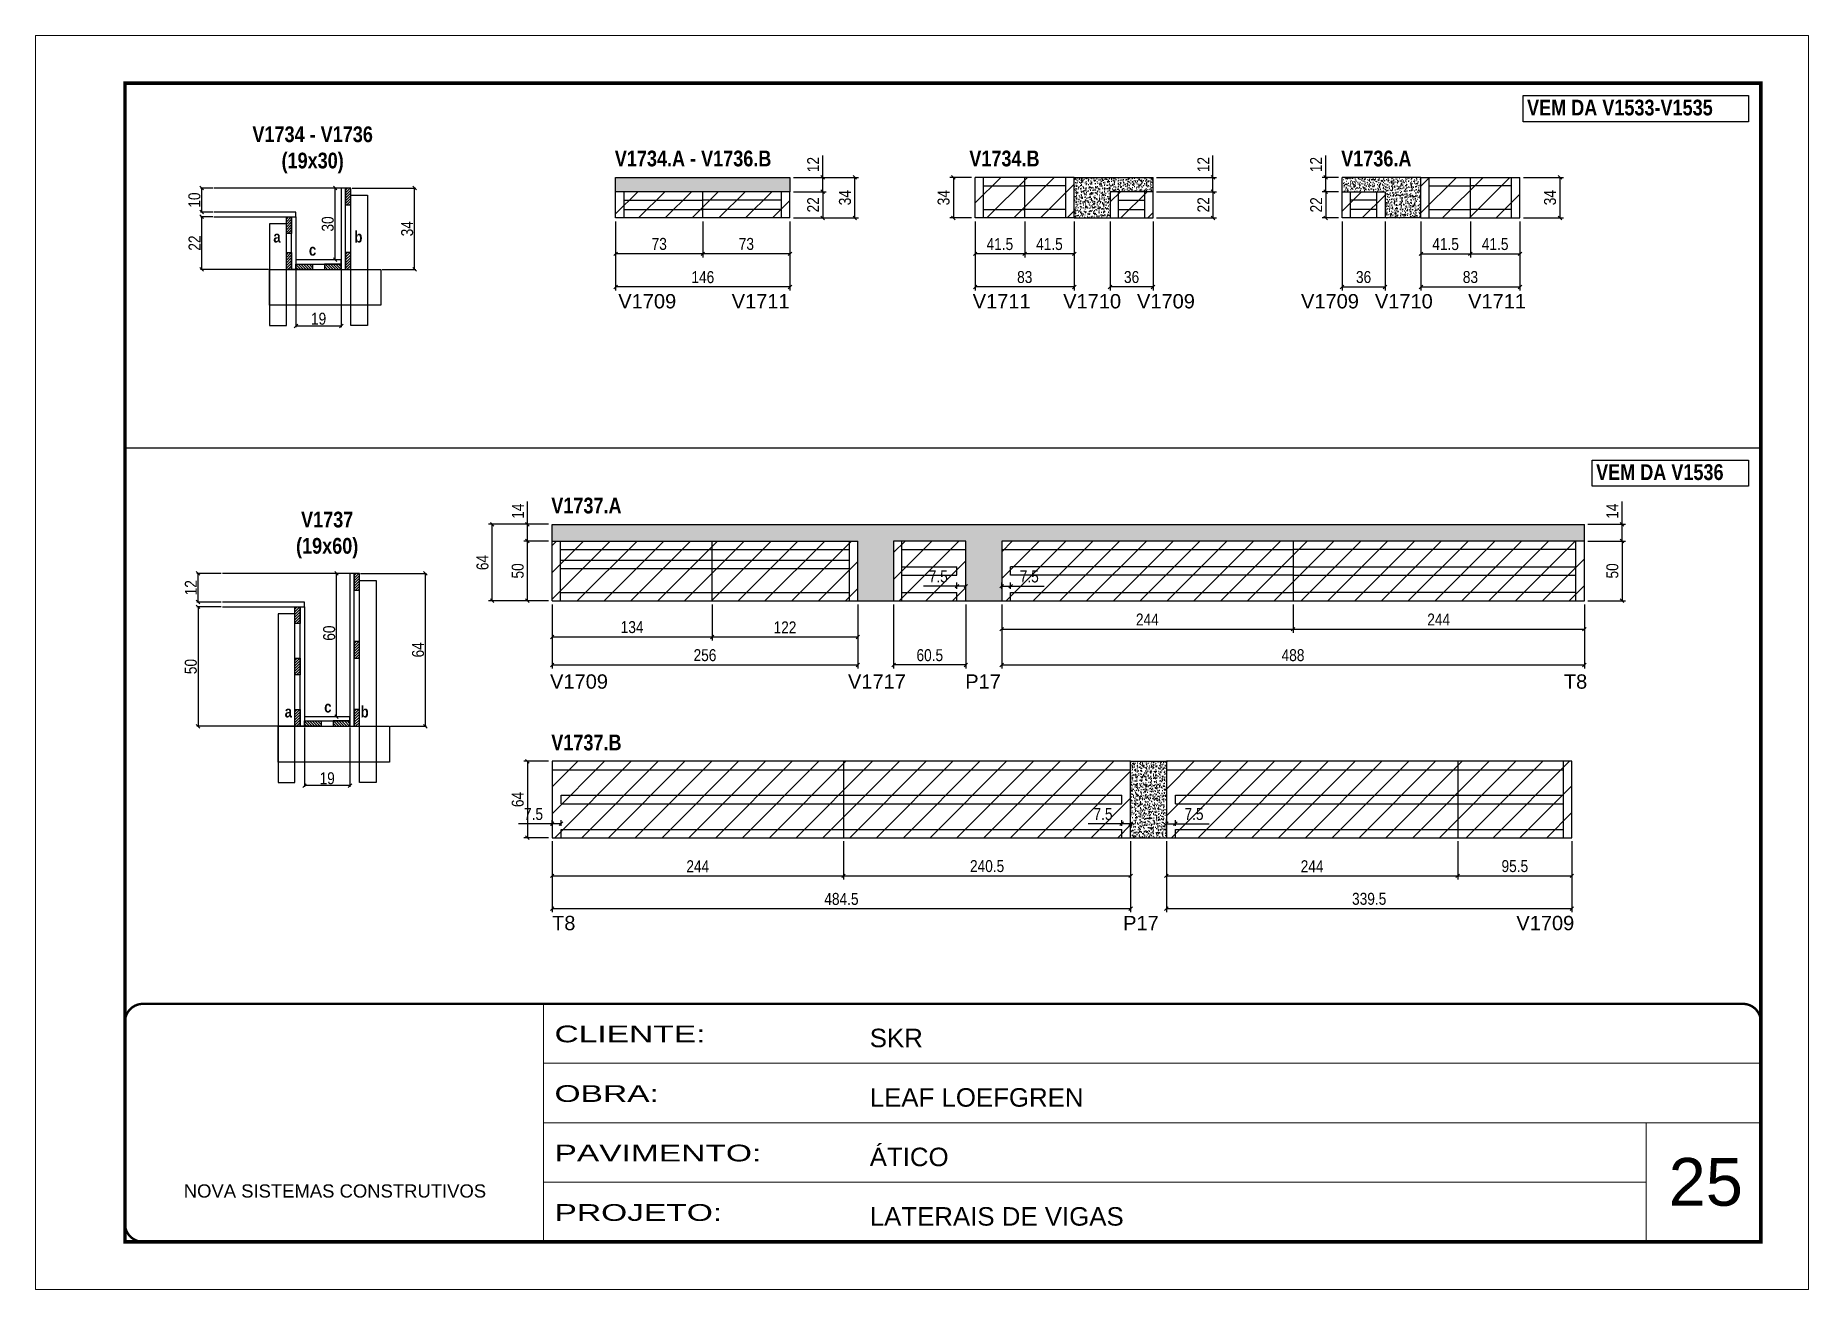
# Model space of a CAD drawing. Extents: x 3309 to 10008, y -2522 to 14608.
# Drawn here: x 3309 to 4794, y 6666 to 7716 of the extents above; entities that cross this region are included whole.
import ezdxf

# ---------------------------------------------------------------- set-up
doc = ezdxf.new("R2010")
doc.units = 0
doc.linetypes.add('CONTINUO', pattern=[0])
doc.linetypes.add('DASHED', pattern=[0.75, 0.5, -0.25])
for name, color, linetype in [('5', 5, 'Continuous'), ('COTA', 241, 'Continuous'), ('detalhes', 4, 'Continuous'), ('NOMENCLATURA', 7, 'Continuous'), ('Painéis', 200, 'Continuous'), ('SARR_2.2x7', 40, 'Continuous'), ('SARR_3.5x7', 81, 'Continuous')]:
    doc.layers.add(name, color=color, linetype=linetype)
for name, color, linetype, lineweight in [('CARIMBO', 255, 'Continuous', 9), ('CONCRETO', 251, 'Continuous', 25), ('Folhas', 255, 'Continuous', 9), ('Hachura', 251, 'Continuous', 9), ('SARRAFO DE PRESSAO', 251, 'DASHED', 9)]:
    doc.layers.add(name, color=color, linetype=linetype, lineweight=lineweight)
doc.styles.add('ARIAL', font='arial.ttf')
doc.styles.add('COTA TECNICA', font='techl___.ttf', dxfattribs={"height": 10})
doc.styles.add('COTA TECNICA 2X', font='techl___.ttf', dxfattribs={"height": 10})
doc.styles.get("Standard").update_dxf_attribs({"font": 'arial.ttf'})
doc.styles.add('TECNICA', font='techb___.ttf', dxfattribs={"height": 10})
doc.styles.add('Tecnologia', font='')
doc.styles.get('Tecnologia').set_extended_font_data('Forgotten Futurist')
doc.dimstyles.new('PAINEL', dxfattribs={"dimtxt": 10, "dimasz": 3, "dimexe": 3, "dimexo": 3, "dimgap": 3, "dimtad": 1, "dimdec": 1, "dimzin": 12, "dimdsep": 46, "dimtxsty": 'COTA TECNICA', "dimblk1": 'OBLIQUE', "dimblk2": 'OBLIQUE', "dimsah": 1, "dimcen": 0.9, "dimclrd": 4, "dimclre": 4, "dimclrt": 240, "dimadec": 1, "dimazin": 3, "dimtfac": 1, "dimtdec": 1, "dimtmove": 0, "dimatfit": 3, "dimfxl": 1, "dimtolj": 1, "dimtzin": 12, "dimarcsym": 0})
doc.dimstyles.new('SECAO', dxfattribs={"dimscale": 0.333333, "dimtxt": 5, "dimasz": 9, "dimexe": 3, "dimexo": 3, "dimgap": 3, "dimtad": 1, "dimdec": 1, "dimlfac": 0.5, "dimzin": 12, "dimdsep": 46, "dimtxsty": 'COTA TECNICA 2X', "dimblk1": 'OBLIQUE', "dimblk2": 'OBLIQUE', "dimsah": 1, "dimcen": 0.9, "dimclrd": 4, "dimclre": 4, "dimclrt": 240, "dimadec": 1, "dimazin": 3, "dimtfac": 1, "dimtdec": 1, "dimtmove": 0, "dimatfit": 3, "dimfxl": 1, "dimtolj": 1, "dimtzin": 12, "dimarcsym": 0})
pattern_1 = [(135, (36763.051, -115991.5768), (-1.122532015, -1.122532015), [])]
pattern_2 = [(45, (-119992.6573, -25700.9458), (-1.122532015, 1.122532015), [])]
pattern_3 = [(135, (36770.1903, -116374.1404), (-1.122532015, -1.122532015), [])]
pattern_4 = [(45, (-119985.518, -26083.5094), (-1.122532015, 1.122532015), [])]

msp = doc.modelspace()

# ---------------------------------------------------------------- texts
at = {"layer": '5', "linetype": 'Continuous'}
for s, rotation, p in [('V1709', 359.99996, (3797.53, 7487.89)), ('V1711', 359.99996, (3892.49, 7487.89)), ('V1711', 0.00004, (4094.34, 7487.89)), ('V1710', 0.00004, (4170.13, 7487.89)), ('V1709', 0.00004, (4231.94, 7487.89)), ('V1709', 359.99996, (4369.32, 7487.89)), ('V1710', 359.99996, (4431.19, 7487.89)), ('V1711', 359.99996, (4509.26, 7487.89)), ('V1709', 0.00004, (3740.38, 7169.48, 0)), ('V1717', 0.00004, (3989.89, 7169.48, 0)), ('P17', 0.00004, (4088.1, 7169.48, 0)), ('T8', 0.00004, (4589.44, 7169.48, 0)), ('T8', 359.99996, (3742.04, 6967.27, 0)), ('P17', 359.99996, (4220.34, 6967.27, 0)), ('V1709', 359.99996, (4549.66, 6967.27, 0))]:
    msp.add_text(s, height=12, rotation=rotation, dxfattribs=at).set_placement(p)
at = {"layer": 'CARIMBO', "style": 'ARIAL'}
msp.add_text('25', height=40, dxfattribs=at).set_placement((4677.23, 6736.55))
at = {"layer": 'detalhes', "style": 'TECNICA'}
for s, p in [('a', (3508.62, 7543.03, 0)), ('b', (3576.48, 7543.02, 0)), ('c', (3538.4, 7532.06, 0)), ('a', (3518.13, 7145.39)), ('c', (3551.2, 7149.5)), ('b', (3581.69, 7145.38))]:
    msp.add_text(s, height=9.6, dxfattribs=at).set_placement(p)
at = {"layer": 'NOMENCLATURA', "style": 'TECNICA'}
for s, p in [('VEM DA V1533-V1535', (4558.64, 7649.46)), ('V1734.A - V1736.B', (3794.58, 7606.81)), ('V1734.B', (4091.5, 7606.81)), ('V1736.A', (4402.96, 7606.81)), ('VEM DA V1536', (4616.46, 7344.2)), ('V1737.A', (3741.39, 7316.24, 0)), ('V1737.B', (3741.39, 7117.85, 0))]:
    msp.add_text(s, height=13.2, dxfattribs=at).set_placement(p)
at = {"layer": 'NOMENCLATURA', "char_height": 13.2, "attachment_point": 2, "style": 'TECNICA'}
for s, insert in [('V1734 - V1736\\P(19x30)', (3541.51, 7640.29, 0)), ('V1737\\P(19x60)', (3553.68, 7317.72))]:
    msp.add_mtext_dynamic_manual_height_columns(s, width=300.2766, gutter_width=1, heights=[0], dxfattribs=dict(at, insert=insert))

# ---------------------------------------------------------------- blocks, each defined once
blk = doc.blocks.new('9999999999')
at = {"color": 30, "linetype": 'CONTINUO'}
for p, q in [((98564.6, 34230.2), (98564.6, 34429.4)), ((98564.6, 34379.6), (99584, 34379.6)), ((98564.6, 34329.8), (99488, 34329.8)), ((99584, 34329.8), (99488, 34329.8)), ((99488, 34329.8), (99488, 34230.2)), ((98564.6, 34280), (99488, 34280))]:
    blk.add_line(p, q, dxfattribs=at)
at = {"color": 30, "linetype": 'CONTINUO', "const_width": 2}
blk.add_lwpolyline([(99584, 34230.2), (99584, 34414.4, 0.414214), (99569, 34429.4), (98229, 34429.4, 0.414214), (98214, 34414.4), (98214, 34245.2, 0.414214), (98229, 34230.2), (99584, 34230.2)], format="xyb", dxfattribs=at)
at = {"layer": 'Folhas'}
blk.add_lwpolyline([(98139, 34190.2), (99624, 34190.2), (99624, 35240.2), (98139, 35240.2)], close=True, dxfattribs=at)
at = {"layer": 'Folhas', "color": 30, "const_width": 3}
blk.add_lwpolyline([(98214, 34230.2), (99584, 34230.2), (99584, 35200.2), (98214, 35200.2)], close=True, dxfattribs=at)
at = {"color": 7, "linetype": 'Continuous', "ltscale": 5, "style": 'ARIAL'}
for s, height, p in [('SKR', 15.48, (98837.7, 34393.1)), ('LEAF LOEFGREN', 15.483, (98837.7, 34343.3)), ('ÁTICO', 15.48, (98837.7, 34293.5)), ('NOVA SISTEMAS CONSTRUTIVOS', 11.059, (98263.2, 34267.2)), ('LATERAIS DE VIGAS', 15.483, (98837.7, 34243.7))]:
    blk.add_text(s, height=height, dxfattribs=at).set_placement(p)
at = {"layer": 'Folhas', "color": 7, "style": 'Tecnologia', "width": 1.5}
for s, p in [('CLIENTE:', (98573.7, 34397.2)), ('OBRA:', (98573.7, 34347.3)), ('PAVIMENTO:', (98573.7, 34297.5)), ('PROJETO:', (98573.7, 34247.7))]:
    blk.add_text(s, height=14, dxfattribs=at).set_placement(p)
blk = doc.blocks.new('_Oblique')
at = {"color": 0, "linetype": 'ByBlock', "lineweight": -2}
blk.add_line((-0.5, -0.5), (0.5, 0.5), dxfattribs=at)
blk = doc.blocks.new('*D3320')
at = {"layer": 'COTA', "color": 4, "lineweight": -2, "transparency": 16777216}
for p, q in [((3527.5, 7519.6), (3527.5, 7472.1)), ((3565.5, 7519.6), (3565.5, 7472.1)), ((3565.5, 7473.1), (3527.5, 7473.1))]:
    blk.add_line(p, q, dxfattribs=at)
at = {"layer": 'Defpoints', "color": 0, "transparency": 16777216}
for p in [(3527.5, 7520.6), (3565.5, 7520.6), (3527.5, 7473.1)]:
    blk.add_point(p, dxfattribs=at)
at = {"layer": 'COTA', "color": 4, "lineweight": -2, "transparency": 16777216, "xscale": 3, "yscale": 3, "zscale": 3, "rotation": 180}
blk.add_blockref('_Oblique', (3527.5, 7473.1), dxfattribs=at)
at = {"layer": 'COTA', "color": 4, "lineweight": -2, "transparency": 16777216, "xscale": 3, "yscale": 3, "zscale": 3}
blk.add_blockref('_Oblique', (3565.5, 7473.1), dxfattribs=at)
at = {"layer": 'COTA', "color": 240, "transparency": 16777216, "insert": (3546.5, 7479.2), "char_height": 10, "attachment_point": 5, "style": 'COTA TECNICA 2X'}
blk.add_mtext('\\A1;19', dxfattribs=at)
blk = doc.blocks.new('*D3321')
at = {"layer": 'COTA', "color": 4, "lineweight": -2, "transparency": 16777216}
for p, q in [((3564.5, 7588.6), (3559.4, 7588.6)), ((3560.4, 7528.6), (3560.4, 7588.6)), ((3564.5, 7528.6), (3559.4, 7528.6))]:
    blk.add_line(p, q, dxfattribs=at)
at = {"layer": 'Defpoints', "color": 0, "transparency": 16777216}
for p in [(3560.4, 7588.6), (3565.5, 7588.6), (3565.5, 7528.6)]:
    blk.add_point(p, dxfattribs=at)
at = {"layer": 'COTA', "color": 4, "lineweight": -2, "transparency": 16777216, "xscale": 3, "yscale": 3, "zscale": 3}
for p, rotation in [((3560.4, 7588.6), 90), ((3560.4, 7528.6), 270)]:
    blk.add_blockref('_Oblique', p, dxfattribs=dict(at, rotation=rotation))
at = {"layer": 'COTA', "color": 240, "transparency": 16777216, "insert": (3554.2, 7558.6), "char_height": 10, "attachment_point": 5, "rotation": 90, "style": 'COTA TECNICA 2X'}
blk.add_mtext('\\A1;30', dxfattribs=at)
blk = doc.blocks.new('*D3322')
at = {"layer": 'COTA', "color": 4, "linetype": 'ByBlock', "lineweight": -2, "transparency": 16777216}
for p, q in [((3868.3, 7560.6), (3868.3, 7530.6)), ((3941.3, 7560.6), (3941.3, 7530.6)), ((3941.3, 7533.6), (3868.3, 7533.6))]:
    blk.add_line(p, q, dxfattribs=at)
at = {"layer": 'Defpoints', "color": 0, "linetype": 'ByBlock', "transparency": 16777216}
for p in [(3868.3, 7563.6), (3941.3, 7563.6), (3868.3, 7533.6)]:
    blk.add_point(p, dxfattribs=at)
at = {"layer": 'COTA', "color": 4, "linetype": 'ByBlock', "lineweight": -2, "transparency": 16777216, "xscale": 3, "yscale": 3, "zscale": 3, "rotation": 180}
blk.add_blockref('_Oblique', (3868.3, 7533.6), dxfattribs=at)
at = {"layer": 'COTA', "color": 4, "linetype": 'ByBlock', "lineweight": -2, "transparency": 16777216, "xscale": 3, "yscale": 3, "zscale": 3}
blk.add_blockref('_Oblique', (3941.3, 7533.6), dxfattribs=at)
at = {"layer": 'COTA', "color": 240, "linetype": 'ByBlock', "transparency": 16777216, "insert": (3904.8, 7541.8), "char_height": 10, "attachment_point": 5, "style": 'COTA TECNICA'}
blk.add_mtext('\\A1;73', dxfattribs=at)
blk = doc.blocks.new('*D3323')
at = {"layer": 'COTA', "color": 4, "linetype": 'ByBlock', "lineweight": -2, "transparency": 16777216}
for p, q in [((3795.3, 7560.6), (3795.3, 7530.6)), ((3868.3, 7560.6), (3868.3, 7530.6)), ((3868.3, 7533.6), (3795.3, 7533.6))]:
    blk.add_line(p, q, dxfattribs=at)
at = {"layer": 'Defpoints', "color": 0, "linetype": 'ByBlock', "transparency": 16777216}
for p in [(3795.3, 7563.6), (3868.3, 7563.6), (3795.3, 7533.6)]:
    blk.add_point(p, dxfattribs=at)
at = {"layer": 'COTA', "color": 4, "linetype": 'ByBlock', "lineweight": -2, "transparency": 16777216, "xscale": 3, "yscale": 3, "zscale": 3, "rotation": 180}
blk.add_blockref('_Oblique', (3795.3, 7533.6), dxfattribs=at)
at = {"layer": 'COTA', "color": 4, "linetype": 'ByBlock', "lineweight": -2, "transparency": 16777216, "xscale": 3, "yscale": 3, "zscale": 3}
blk.add_blockref('_Oblique', (3868.3, 7533.6), dxfattribs=at)
at = {"layer": 'COTA', "color": 240, "linetype": 'ByBlock', "transparency": 16777216, "insert": (3831.8, 7541.8), "char_height": 10, "attachment_point": 5, "style": 'COTA TECNICA'}
blk.add_mtext('\\A1;73', dxfattribs=at)
blk = doc.blocks.new('*D3340')
at = {"layer": 'COTA', "color": 4, "linetype": 'ByBlock', "lineweight": -2, "transparency": 16777216}
for p, q in [((3795.3, 7560.6), (3795.3, 7502.9)), ((3941.3, 7560.6), (3941.3, 7502.9)), ((3941.3, 7505.9), (3795.3, 7505.9))]:
    blk.add_line(p, q, dxfattribs=at)
at = {"layer": 'Defpoints', "color": 0, "linetype": 'ByBlock', "transparency": 16777216}
for p in [(3795.3, 7563.6), (3941.3, 7563.6), (3795.3, 7505.9)]:
    blk.add_point(p, dxfattribs=at)
at = {"layer": 'COTA', "color": 4, "linetype": 'ByBlock', "lineweight": -2, "transparency": 16777216, "xscale": 3, "yscale": 3, "zscale": 3, "rotation": 180}
blk.add_blockref('_Oblique', (3795.3, 7505.9), dxfattribs=at)
at = {"layer": 'COTA', "color": 4, "linetype": 'ByBlock', "lineweight": -2, "transparency": 16777216, "xscale": 3, "yscale": 3, "zscale": 3}
blk.add_blockref('_Oblique', (3941.3, 7505.9), dxfattribs=at)
at = {"layer": 'COTA', "color": 240, "linetype": 'ByBlock', "transparency": 16777216, "insert": (3868.3, 7514), "char_height": 10, "attachment_point": 5, "style": 'COTA TECNICA'}
blk.add_mtext('\\A1;146', dxfattribs=at)
blk = doc.blocks.new('*D3341')
at = {"layer": 'COTA', "color": 4, "lineweight": -2, "transparency": 16777216}
for p, q in [((3944.3, 7585.6), (3971.7, 7585.6)), ((3968.7, 7585.6), (3968.7, 7563.6)), ((3944.3, 7563.6), (3971.7, 7563.6))]:
    blk.add_line(p, q, dxfattribs=at)
at = {"layer": 'Defpoints', "color": 0, "transparency": 16777216}
for p in [(3941.3, 7585.6), (3941.3, 7563.6), (3968.7, 7563.6)]:
    blk.add_point(p, dxfattribs=at)
at = {"layer": 'COTA', "color": 4, "lineweight": -2, "transparency": 16777216, "xscale": 3, "yscale": 3, "zscale": 3}
for p, rotation in [((3968.7, 7585.6), 90), ((3968.7, 7563.6), 270)]:
    blk.add_blockref('_Oblique', p, dxfattribs=dict(at, rotation=rotation))
at = {"layer": 'COTA', "color": 240, "transparency": 16777216, "insert": (3960.7, 7574.6), "char_height": 10, "attachment_point": 5, "rotation": 90, "style": 'COTA TECNICA'}
blk.add_mtext('\\A1;22', dxfattribs=at)
blk = doc.blocks.new('*D3342')
at = {"layer": 'COTA', "color": 4, "lineweight": -2, "transparency": 16777216}
for p, q in [((3968.7, 7597.6), (3968.7, 7615.9)), ((3944.3, 7597.6), (3971.7, 7597.6)), ((3968.7, 7585.6), (3968.7, 7597.6)), ((3944.3, 7585.6), (3971.7, 7585.6))]:
    blk.add_line(p, q, dxfattribs=at)
at = {"layer": 'Defpoints', "color": 0, "transparency": 16777216}
for p in [(3941.3, 7597.6), (3968.7, 7597.6), (3941.3, 7585.6)]:
    blk.add_point(p, dxfattribs=at)
at = {"layer": 'COTA', "color": 4, "lineweight": -2, "transparency": 16777216, "xscale": 3, "yscale": 3, "zscale": 3}
for p, rotation in [((3968.7, 7597.6), 90), ((3968.7, 7585.6), 270)]:
    blk.add_blockref('_Oblique', p, dxfattribs=dict(at, rotation=rotation))
at = {"layer": 'COTA', "color": 240, "transparency": 16777216, "insert": (3960.7, 7608.3), "char_height": 10, "attachment_point": 5, "rotation": 90, "style": 'COTA TECNICA'}
blk.add_mtext('\\A1;12', dxfattribs=at)
blk = doc.blocks.new('*D3343')
at = {"layer": 'COTA', "color": 4, "lineweight": -2, "transparency": 16777216}
for p, q in [((3944.3, 7597.6), (3998.6, 7597.6)), ((3995.6, 7563.6), (3995.6, 7597.6)), ((3944.3, 7563.6), (3998.6, 7563.6))]:
    blk.add_line(p, q, dxfattribs=at)
at = {"layer": 'Defpoints', "color": 0, "transparency": 16777216}
for p in [(3941.3, 7597.6), (3995.6, 7597.6), (3941.3, 7563.6)]:
    blk.add_point(p, dxfattribs=at)
at = {"layer": 'COTA', "color": 4, "lineweight": -2, "transparency": 16777216, "xscale": 3, "yscale": 3, "zscale": 3}
for p, rotation in [((3995.6, 7597.6), 90), ((3995.6, 7563.6), 270)]:
    blk.add_blockref('_Oblique', p, dxfattribs=dict(at, rotation=rotation))
at = {"layer": 'COTA', "color": 240, "transparency": 16777216, "insert": (3987.4, 7580.6), "char_height": 10, "attachment_point": 5, "rotation": 90, "style": 'COTA TECNICA'}
blk.add_mtext('\\A1;34', dxfattribs=at)
blk = doc.blocks.new('*D3324')
at = {"layer": 'COTA', "color": 4, "linetype": 'ByBlock', "lineweight": -2, "transparency": 16777216}
for p, q in [((4469.7, 7560.6), (4469.7, 7530.6)), ((4511.2, 7560.6), (4511.2, 7530.6)), ((4469.7, 7533.6), (4511.2, 7533.6))]:
    blk.add_line(p, q, dxfattribs=at)
at = {"layer": 'Defpoints', "color": 0, "linetype": 'ByBlock', "transparency": 16777216}
for p in [(4469.7, 7563.6), (4511.2, 7563.6), (4511.2, 7533.6)]:
    blk.add_point(p, dxfattribs=at)
at = {"layer": 'COTA', "color": 4, "linetype": 'ByBlock', "lineweight": -2, "transparency": 16777216, "xscale": 3, "yscale": 3, "zscale": 3, "rotation": 180}
blk.add_blockref('_Oblique', (4469.7, 7533.6), dxfattribs=at)
at = {"layer": 'COTA', "color": 4, "linetype": 'ByBlock', "lineweight": -2, "transparency": 16777216, "xscale": 3, "yscale": 3, "zscale": 3}
blk.add_blockref('_Oblique', (4511.2, 7533.6), dxfattribs=at)
at = {"layer": 'COTA', "color": 240, "linetype": 'ByBlock', "transparency": 16777216, "insert": (4490.4, 7541.7), "char_height": 10, "attachment_point": 5, "style": 'COTA TECNICA'}
blk.add_mtext('\\A1;41.5', dxfattribs=at)
blk = doc.blocks.new('*D3325')
at = {"layer": 'COTA', "color": 4, "linetype": 'ByBlock', "lineweight": -2, "transparency": 16777216}
for p, q in [((4511.2, 7560.6), (4511.2, 7530.6)), ((4552.7, 7560.6), (4552.7, 7530.6)), ((4511.2, 7533.6), (4552.7, 7533.6))]:
    blk.add_line(p, q, dxfattribs=at)
at = {"layer": 'Defpoints', "color": 0, "linetype": 'ByBlock', "transparency": 16777216}
for p in [(4511.2, 7563.6), (4552.7, 7563.6), (4552.7, 7533.6)]:
    blk.add_point(p, dxfattribs=at)
at = {"layer": 'COTA', "color": 4, "linetype": 'ByBlock', "lineweight": -2, "transparency": 16777216, "xscale": 3, "yscale": 3, "zscale": 3, "rotation": 180}
blk.add_blockref('_Oblique', (4511.2, 7533.6), dxfattribs=at)
at = {"layer": 'COTA', "color": 4, "linetype": 'ByBlock', "lineweight": -2, "transparency": 16777216, "xscale": 3, "yscale": 3, "zscale": 3}
blk.add_blockref('_Oblique', (4552.7, 7533.6), dxfattribs=at)
at = {"layer": 'COTA', "color": 240, "linetype": 'ByBlock', "transparency": 16777216, "insert": (4531.9, 7541.7), "char_height": 10, "attachment_point": 5, "style": 'COTA TECNICA'}
blk.add_mtext('\\A1;41.5', dxfattribs=at)
blk = doc.blocks.new('*D3344')
at = {"layer": 'COTA', "color": 4, "linetype": 'ByBlock', "lineweight": -2, "transparency": 16777216}
for p, q in [((4469.7, 7560.6), (4469.7, 7502.9)), ((4552.7, 7560.6), (4552.7, 7502.9)), ((4469.7, 7505.9), (4552.7, 7505.9))]:
    blk.add_line(p, q, dxfattribs=at)
at = {"layer": 'Defpoints', "color": 0, "linetype": 'ByBlock', "transparency": 16777216}
for p in [(4469.7, 7563.6), (4552.7, 7563.6), (4552.7, 7505.9)]:
    blk.add_point(p, dxfattribs=at)
at = {"layer": 'COTA', "color": 4, "linetype": 'ByBlock', "lineweight": -2, "transparency": 16777216, "xscale": 3, "yscale": 3, "zscale": 3, "rotation": 180}
blk.add_blockref('_Oblique', (4469.7, 7505.9), dxfattribs=at)
at = {"layer": 'COTA', "color": 4, "linetype": 'ByBlock', "lineweight": -2, "transparency": 16777216, "xscale": 3, "yscale": 3, "zscale": 3}
blk.add_blockref('_Oblique', (4552.7, 7505.9), dxfattribs=at)
at = {"layer": 'COTA', "color": 240, "linetype": 'ByBlock', "transparency": 16777216, "insert": (4511.2, 7514.1), "char_height": 10, "attachment_point": 5, "style": 'COTA TECNICA'}
blk.add_mtext('\\A1;83', dxfattribs=at)
blk = doc.blocks.new('*D3345')
at = {"layer": 'COTA', "color": 4, "lineweight": -2, "transparency": 16777216}
for p, q in [((4403.7, 7560.6), (4403.7, 7502.9)), ((4439.7, 7560.6), (4439.7, 7502.9)), ((4403.7, 7505.9), (4439.7, 7505.9))]:
    blk.add_line(p, q, dxfattribs=at)
at = {"layer": 'Defpoints', "color": 0, "transparency": 16777216}
for p in [(4403.7, 7563.6), (4439.7, 7563.6), (4439.7, 7505.9)]:
    blk.add_point(p, dxfattribs=at)
at = {"layer": 'COTA', "color": 4, "lineweight": -2, "transparency": 16777216, "xscale": 3, "yscale": 3, "zscale": 3, "rotation": 180}
blk.add_blockref('_Oblique', (4403.7, 7505.9), dxfattribs=at)
at = {"layer": 'COTA', "color": 4, "lineweight": -2, "transparency": 16777216, "xscale": 3, "yscale": 3, "zscale": 3}
blk.add_blockref('_Oblique', (4439.7, 7505.9), dxfattribs=at)
at = {"layer": 'COTA', "color": 240, "transparency": 16777216, "insert": (4421.7, 7514.1), "char_height": 10, "attachment_point": 5, "style": 'COTA TECNICA'}
blk.add_mtext('\\A1;36', dxfattribs=at)
blk = doc.blocks.new('*D3346')
at = {"layer": 'COTA', "color": 4, "lineweight": -2, "transparency": 16777216}
for p, q in [((4400.7, 7585.6), (4387, 7585.6)), ((4390, 7585.6), (4390, 7563.6)), ((4400.7, 7563.6), (4387, 7563.6))]:
    blk.add_line(p, q, dxfattribs=at)
at = {"layer": 'Defpoints', "color": 0, "transparency": 16777216}
for p in [(4403.7, 7585.6), (4390, 7563.6), (4403.7, 7563.6)]:
    blk.add_point(p, dxfattribs=at)
at = {"layer": 'COTA', "color": 4, "lineweight": -2, "transparency": 16777216, "xscale": 3, "yscale": 3, "zscale": 3}
for p, rotation in [((4390, 7585.6), 90), ((4390, 7563.6), 270)]:
    blk.add_blockref('_Oblique', p, dxfattribs=dict(at, rotation=rotation))
at = {"layer": 'COTA', "color": 240, "transparency": 16777216, "insert": (4382, 7574.6), "char_height": 10, "attachment_point": 5, "rotation": 90, "style": 'COTA TECNICA'}
blk.add_mtext('\\A1;22', dxfattribs=at)
blk = doc.blocks.new('*D3347')
at = {"layer": 'COTA', "color": 4, "lineweight": -2, "transparency": 16777216}
for p, q in [((4390, 7597.6), (4390, 7615.9)), ((4400.7, 7597.6), (4387, 7597.6)), ((4390, 7585.6), (4390, 7597.6)), ((4400.7, 7585.6), (4387, 7585.6))]:
    blk.add_line(p, q, dxfattribs=at)
at = {"layer": 'Defpoints', "color": 0, "transparency": 16777216}
for p in [(4390, 7597.6), (4403.7, 7597.6), (4403.7, 7585.6)]:
    blk.add_point(p, dxfattribs=at)
at = {"layer": 'COTA', "color": 4, "lineweight": -2, "transparency": 16777216, "xscale": 3, "yscale": 3, "zscale": 3}
for p, rotation in [((4390, 7597.6), 90), ((4390, 7585.6), 270)]:
    blk.add_blockref('_Oblique', p, dxfattribs=dict(at, rotation=rotation))
at = {"layer": 'COTA', "color": 240, "transparency": 16777216, "insert": (4381.9, 7608.3), "char_height": 10, "attachment_point": 5, "rotation": 90, "style": 'COTA TECNICA'}
blk.add_mtext('\\A1;12', dxfattribs=at)
blk = doc.blocks.new('*D3348')
at = {"layer": 'COTA', "color": 4, "lineweight": -2, "transparency": 16777216}
for p, q in [((4555.7, 7597.6), (4589.2, 7597.6)), ((4586.2, 7597.6), (4586.2, 7563.6)), ((4555.7, 7563.6), (4589.2, 7563.6))]:
    blk.add_line(p, q, dxfattribs=at)
at = {"layer": 'Defpoints', "color": 0, "transparency": 16777216}
for p in [(4552.7, 7597.6), (4552.7, 7563.6), (4586.2, 7563.6)]:
    blk.add_point(p, dxfattribs=at)
at = {"layer": 'COTA', "color": 4, "lineweight": -2, "transparency": 16777216, "xscale": 3, "yscale": 3, "zscale": 3}
for p, rotation in [((4586.2, 7597.6), 90), ((4586.2, 7563.6), 270)]:
    blk.add_blockref('_Oblique', p, dxfattribs=dict(at, rotation=rotation))
at = {"layer": 'COTA', "color": 240, "transparency": 16777216, "insert": (4577.9, 7580.6), "char_height": 10, "attachment_point": 5, "rotation": 90, "style": 'COTA TECNICA'}
blk.add_mtext('\\A1;34', dxfattribs=at)
blk = doc.blocks.new('*D3326')
at = {"layer": 'COTA', "color": 4, "linetype": 'ByBlock', "lineweight": -2, "transparency": 16777216}
for p, q in [((4137.9, 7560.6), (4137.9, 7530.6)), ((4179.4, 7560.6), (4179.4, 7530.6)), ((4179.4, 7533.6), (4137.9, 7533.6))]:
    blk.add_line(p, q, dxfattribs=at)
at = {"layer": 'Defpoints', "color": 0, "linetype": 'ByBlock', "transparency": 16777216}
for p in [(4137.9, 7563.6), (4179.4, 7563.6), (4137.9, 7533.6)]:
    blk.add_point(p, dxfattribs=at)
at = {"layer": 'COTA', "color": 4, "linetype": 'ByBlock', "lineweight": -2, "transparency": 16777216, "xscale": 3, "yscale": 3, "zscale": 3, "rotation": 180}
blk.add_blockref('_Oblique', (4137.9, 7533.6), dxfattribs=at)
at = {"layer": 'COTA', "color": 4, "linetype": 'ByBlock', "lineweight": -2, "transparency": 16777216, "xscale": 3, "yscale": 3, "zscale": 3}
blk.add_blockref('_Oblique', (4179.4, 7533.6), dxfattribs=at)
at = {"layer": 'COTA', "color": 240, "linetype": 'ByBlock', "transparency": 16777216, "insert": (4158.6, 7541.7), "char_height": 10, "attachment_point": 5, "style": 'COTA TECNICA'}
blk.add_mtext('\\A1;41.5', dxfattribs=at)
blk = doc.blocks.new('*D3327')
at = {"layer": 'COTA', "color": 4, "linetype": 'ByBlock', "lineweight": -2, "transparency": 16777216}
for p, q in [((4096.4, 7560.6), (4096.4, 7530.6)), ((4137.9, 7560.6), (4137.9, 7530.6)), ((4137.9, 7533.6), (4096.4, 7533.6))]:
    blk.add_line(p, q, dxfattribs=at)
at = {"layer": 'Defpoints', "color": 0, "linetype": 'ByBlock', "transparency": 16777216}
for p in [(4096.4, 7563.6), (4137.9, 7563.6), (4096.4, 7533.6)]:
    blk.add_point(p, dxfattribs=at)
at = {"layer": 'COTA', "color": 4, "linetype": 'ByBlock', "lineweight": -2, "transparency": 16777216, "xscale": 3, "yscale": 3, "zscale": 3, "rotation": 180}
blk.add_blockref('_Oblique', (4096.4, 7533.6), dxfattribs=at)
at = {"layer": 'COTA', "color": 4, "linetype": 'ByBlock', "lineweight": -2, "transparency": 16777216, "xscale": 3, "yscale": 3, "zscale": 3}
blk.add_blockref('_Oblique', (4137.9, 7533.6), dxfattribs=at)
at = {"layer": 'COTA', "color": 240, "linetype": 'ByBlock', "transparency": 16777216, "insert": (4117.1, 7541.7), "char_height": 10, "attachment_point": 5, "style": 'COTA TECNICA'}
blk.add_mtext('\\A1;41.5', dxfattribs=at)
blk = doc.blocks.new('*D3349')
at = {"layer": 'COTA', "color": 4, "linetype": 'ByBlock', "lineweight": -2, "transparency": 16777216}
for p, q in [((4096.4, 7560.6), (4096.4, 7502.9)), ((4179.4, 7560.6), (4179.4, 7502.9)), ((4179.4, 7505.9), (4096.4, 7505.9))]:
    blk.add_line(p, q, dxfattribs=at)
at = {"layer": 'Defpoints', "color": 0, "linetype": 'ByBlock', "transparency": 16777216}
for p in [(4096.4, 7563.6), (4179.4, 7563.6), (4096.4, 7505.9)]:
    blk.add_point(p, dxfattribs=at)
at = {"layer": 'COTA', "color": 4, "linetype": 'ByBlock', "lineweight": -2, "transparency": 16777216, "xscale": 3, "yscale": 3, "zscale": 3, "rotation": 180}
blk.add_blockref('_Oblique', (4096.4, 7505.9), dxfattribs=at)
at = {"layer": 'COTA', "color": 4, "linetype": 'ByBlock', "lineweight": -2, "transparency": 16777216, "xscale": 3, "yscale": 3, "zscale": 3}
blk.add_blockref('_Oblique', (4179.4, 7505.9), dxfattribs=at)
at = {"layer": 'COTA', "color": 240, "linetype": 'ByBlock', "transparency": 16777216, "insert": (4137.9, 7514.1), "char_height": 10, "attachment_point": 5, "style": 'COTA TECNICA'}
blk.add_mtext('\\A1;83', dxfattribs=at)
blk = doc.blocks.new('*D3350')
at = {"layer": 'COTA', "color": 4, "lineweight": -2, "transparency": 16777216}
for p, q in [((4209.4, 7560.6), (4209.4, 7502.9)), ((4245.4, 7560.6), (4245.4, 7502.9)), ((4245.4, 7505.9), (4209.4, 7505.9))]:
    blk.add_line(p, q, dxfattribs=at)
at = {"layer": 'Defpoints', "color": 0, "transparency": 16777216}
for p in [(4209.4, 7563.6), (4245.4, 7563.6), (4209.4, 7505.9)]:
    blk.add_point(p, dxfattribs=at)
at = {"layer": 'COTA', "color": 4, "lineweight": -2, "transparency": 16777216, "xscale": 3, "yscale": 3, "zscale": 3, "rotation": 180}
blk.add_blockref('_Oblique', (4209.4, 7505.9), dxfattribs=at)
at = {"layer": 'COTA', "color": 4, "lineweight": -2, "transparency": 16777216, "xscale": 3, "yscale": 3, "zscale": 3}
blk.add_blockref('_Oblique', (4245.4, 7505.9), dxfattribs=at)
at = {"layer": 'COTA', "color": 240, "transparency": 16777216, "insert": (4227.4, 7514.1), "char_height": 10, "attachment_point": 5, "style": 'COTA TECNICA'}
blk.add_mtext('\\A1;36', dxfattribs=at)
blk = doc.blocks.new('*D3351')
at = {"layer": 'COTA', "color": 4, "lineweight": -2, "transparency": 16777216}
for p, q in [((4248.4, 7585.6), (4298.5, 7585.6)), ((4295.5, 7585.6), (4295.5, 7563.6)), ((4248.4, 7563.6), (4298.5, 7563.6))]:
    blk.add_line(p, q, dxfattribs=at)
at = {"layer": 'Defpoints', "color": 0, "transparency": 16777216}
for p in [(4245.4, 7585.6), (4245.4, 7563.6), (4295.5, 7563.6)]:
    blk.add_point(p, dxfattribs=at)
at = {"layer": 'COTA', "color": 4, "lineweight": -2, "transparency": 16777216, "xscale": 3, "yscale": 3, "zscale": 3}
for p, rotation in [((4295.5, 7585.6), 90), ((4295.5, 7563.6), 270)]:
    blk.add_blockref('_Oblique', p, dxfattribs=dict(at, rotation=rotation))
at = {"layer": 'COTA', "color": 240, "transparency": 16777216, "insert": (4287.5, 7574.6), "char_height": 10, "attachment_point": 5, "rotation": 90, "style": 'COTA TECNICA'}
blk.add_mtext('\\A1;22', dxfattribs=at)
blk = doc.blocks.new('*D3352')
at = {"layer": 'COTA', "color": 4, "lineweight": -2, "transparency": 16777216}
for p, q in [((4295.5, 7597.6), (4295.5, 7615.9)), ((4248.4, 7597.6), (4298.5, 7597.6)), ((4295.5, 7585.6), (4295.5, 7597.6)), ((4248.4, 7585.6), (4298.5, 7585.6))]:
    blk.add_line(p, q, dxfattribs=at)
at = {"layer": 'Defpoints', "color": 0, "transparency": 16777216}
for p in [(4245.4, 7597.6), (4295.5, 7597.6), (4245.4, 7585.6)]:
    blk.add_point(p, dxfattribs=at)
at = {"layer": 'COTA', "color": 4, "lineweight": -2, "transparency": 16777216, "xscale": 3, "yscale": 3, "zscale": 3}
for p, rotation in [((4295.5, 7597.6), 90), ((4295.5, 7585.6), 270)]:
    blk.add_blockref('_Oblique', p, dxfattribs=dict(at, rotation=rotation))
at = {"layer": 'COTA', "color": 240, "transparency": 16777216, "insert": (4287.5, 7608.3), "char_height": 10, "attachment_point": 5, "rotation": 90, "style": 'COTA TECNICA'}
blk.add_mtext('\\A1;12', dxfattribs=at)
blk = doc.blocks.new('*D3353')
at = {"layer": 'COTA', "color": 4, "lineweight": -2, "transparency": 16777216}
for p, q in [((4093.4, 7597.6), (4075.2, 7597.6)), ((4078.2, 7597.6), (4078.2, 7563.6)), ((4093.4, 7563.6), (4075.2, 7563.6))]:
    blk.add_line(p, q, dxfattribs=at)
at = {"layer": 'Defpoints', "color": 0, "transparency": 16777216}
for p in [(4096.4, 7597.6), (4078.2, 7563.6), (4096.4, 7563.6)]:
    blk.add_point(p, dxfattribs=at)
at = {"layer": 'COTA', "color": 4, "lineweight": -2, "transparency": 16777216, "xscale": 3, "yscale": 3, "zscale": 3}
for p, rotation in [((4078.2, 7597.6), 90), ((4078.2, 7563.6), 270)]:
    blk.add_blockref('_Oblique', p, dxfattribs=dict(at, rotation=rotation))
at = {"layer": 'COTA', "color": 240, "transparency": 16777216, "insert": (4070, 7580.6), "char_height": 10, "attachment_point": 5, "rotation": 90, "style": 'COTA TECNICA'}
blk.add_mtext('\\A1;34', dxfattribs=at)
blk = doc.blocks.new('*D3354')
at = {"layer": 'COTA', "color": 4, "lineweight": -2, "transparency": 16777216}
for p, q in [((3457.8, 7564.6), (3447.6, 7564.6)), ((3448.6, 7520.6), (3448.6, 7564.6)), ((3504.5, 7520.6), (3447.6, 7520.6))]:
    blk.add_line(p, q, dxfattribs=at)
at = {"layer": 'Defpoints', "color": 0, "transparency": 16777216}
for p in [(3448.6, 7564.6), (3458.8, 7564.6, 0), (3505.5, 7520.6)]:
    blk.add_point(p, dxfattribs=at)
at = {"layer": 'COTA', "color": 4, "lineweight": -2, "transparency": 16777216, "xscale": 3, "yscale": 3, "zscale": 3}
for p, rotation in [((3448.6, 7564.6), 90), ((3448.6, 7520.6), 270)]:
    blk.add_blockref('_Oblique', p, dxfattribs=dict(at, rotation=rotation))
at = {"layer": 'COTA', "color": 240, "transparency": 16777216, "insert": (3442.6, 7542.6), "char_height": 10, "attachment_point": 5, "rotation": 90, "style": 'COTA TECNICA 2X'}
blk.add_mtext('\\A1;22', dxfattribs=at)
blk = doc.blocks.new('*D3355')
at = {"layer": 'COTA', "color": 4, "lineweight": -2, "transparency": 16777216}
for p, q in [((3457.8, 7588.6), (3447.6, 7588.6)), ((3448.6, 7568.6), (3448.6, 7588.6)), ((3457.8, 7568.6), (3447.6, 7568.6))]:
    blk.add_line(p, q, dxfattribs=at)
at = {"layer": 'Defpoints', "color": 0, "transparency": 16777216}
for p in [(3448.6, 7588.6), (3458.8, 7588.6), (3458.8, 7568.6, 0)]:
    blk.add_point(p, dxfattribs=at)
at = {"layer": 'COTA', "color": 4, "lineweight": -2, "transparency": 16777216, "xscale": 3, "yscale": 3, "zscale": 3}
for p, rotation in [((3448.6, 7588.6), 90), ((3448.6, 7568.6), 270)]:
    blk.add_blockref('_Oblique', p, dxfattribs=dict(at, rotation=rotation))
at = {"layer": 'COTA', "color": 240, "transparency": 16777216, "insert": (3442.5, 7578.6), "char_height": 10, "attachment_point": 5, "rotation": 90, "style": 'COTA TECNICA 2X'}
blk.add_mtext('\\A1;10', dxfattribs=at)
blk = doc.blocks.new('*D3356')
at = {"layer": 'COTA', "color": 4, "lineweight": -2, "transparency": 16777216}
for p, q in [((3574.5, 7588.6), (3627.9, 7588.6)), ((3626.9, 7520.6), (3626.9, 7588.6)), ((3599.7, 7520.6), (3627.9, 7520.6))]:
    blk.add_line(p, q, dxfattribs=at)
at = {"layer": 'Defpoints', "color": 0, "transparency": 16777216}
for p in [(3573.5, 7588.6), (3626.9, 7588.6), (3598.7, 7520.6)]:
    blk.add_point(p, dxfattribs=at)
at = {"layer": 'COTA', "color": 4, "lineweight": -2, "transparency": 16777216, "xscale": 3, "yscale": 3, "zscale": 3}
for p, rotation in [((3626.9, 7588.6), 90), ((3626.9, 7520.6), 270)]:
    blk.add_blockref('_Oblique', p, dxfattribs=dict(at, rotation=rotation))
at = {"layer": 'COTA', "color": 240, "transparency": 16777216, "insert": (3620.7, 7554.6), "char_height": 10, "attachment_point": 5, "rotation": 90, "style": 'COTA TECNICA 2X'}
blk.add_mtext('\\A1;34', dxfattribs=at)
blk = doc.blocks.new('*D3317')
at = {"layer": 'COTA', "color": 4, "lineweight": -2, "transparency": 16777216}
for p, q in [((3534.7, 7137), (3534.7, 7087.3)), ((3572.7, 7137), (3572.7, 7087.3)), ((3572.7, 7088.3), (3534.7, 7088.3))]:
    blk.add_line(p, q, dxfattribs=at)
at = {"layer": 'Defpoints', "color": 0, "transparency": 16777216}
for p in [(3534.7, 7138), (3572.7, 7138), (3534.7, 7088.3)]:
    blk.add_point(p, dxfattribs=at)
at = {"layer": 'COTA', "color": 4, "lineweight": -2, "transparency": 16777216, "xscale": 3, "yscale": 3, "zscale": 3, "rotation": 180}
blk.add_blockref('_Oblique', (3534.7, 7088.3), dxfattribs=at)
at = {"layer": 'COTA', "color": 4, "lineweight": -2, "transparency": 16777216, "xscale": 3, "yscale": 3, "zscale": 3}
blk.add_blockref('_Oblique', (3572.7, 7088.3), dxfattribs=at)
at = {"layer": 'COTA', "color": 240, "transparency": 16777216, "insert": (3553.7, 7094.4), "char_height": 10, "attachment_point": 5, "style": 'COTA TECNICA 2X'}
blk.add_mtext('\\A1;19', dxfattribs=at)
blk = doc.blocks.new('*D3318')
at = {"layer": 'COTA', "color": 4, "lineweight": -2, "transparency": 16777216}
for p, q in [((3465, 7238), (3444.6, 7238)), ((3445.6, 7238), (3445.6, 7138)), ((3525.7, 7138), (3444.6, 7138))]:
    blk.add_line(p, q, dxfattribs=at)
at = {"layer": 'Defpoints', "color": 0, "transparency": 16777216}
for p in [(3466, 7238), (3445.6, 7138), (3526.7, 7138, 0)]:
    blk.add_point(p, dxfattribs=at)
at = {"layer": 'COTA', "color": 4, "lineweight": -2, "transparency": 16777216, "xscale": 3, "yscale": 3, "zscale": 3}
for p, rotation in [((3445.6, 7238), 90), ((3445.6, 7138), 270)]:
    blk.add_blockref('_Oblique', p, dxfattribs=dict(at, rotation=rotation))
at = {"layer": 'COTA', "color": 240, "transparency": 16777216, "insert": (3439.5, 7188), "char_height": 10, "attachment_point": 5, "rotation": 90, "style": 'COTA TECNICA 2X'}
blk.add_mtext('\\A1;50', dxfattribs=at)
blk = doc.blocks.new('*D3319')
at = {"layer": 'COTA', "color": 4, "lineweight": -2, "transparency": 16777216}
for p, q in [((3571.7, 7266), (3560.5, 7266)), ((3561.5, 7146), (3561.5, 7266)), ((3571.7, 7146), (3560.5, 7146))]:
    blk.add_line(p, q, dxfattribs=at)
at = {"layer": 'Defpoints', "color": 0, "transparency": 16777216}
for p in [(3561.5, 7266), (3572.7, 7266), (3572.7, 7146)]:
    blk.add_point(p, dxfattribs=at)
at = {"layer": 'COTA', "color": 4, "lineweight": -2, "transparency": 16777216, "xscale": 3, "yscale": 3, "zscale": 3}
for p, rotation in [((3561.5, 7266), 90), ((3561.5, 7146), 270)]:
    blk.add_blockref('_Oblique', p, dxfattribs=dict(at, rotation=rotation))
at = {"layer": 'COTA', "color": 240, "transparency": 16777216, "insert": (3555.4, 7216), "char_height": 10, "attachment_point": 5, "rotation": 90, "style": 'COTA TECNICA 2X'}
blk.add_mtext('\\A1;60', dxfattribs=at)
blk = doc.blocks.new('*D3329')
at = {"layer": 'COTA', "color": 4, "lineweight": -2, "transparency": 16777216}
for p, q in [((3465, 7266), (3444.6, 7266)), ((3445.6, 7242), (3445.6, 7266)), ((3465, 7242), (3444.6, 7242))]:
    blk.add_line(p, q, dxfattribs=at)
at = {"layer": 'Defpoints', "color": 0, "transparency": 16777216}
for p in [(3445.6, 7266), (3466, 7266), (3466, 7242)]:
    blk.add_point(p, dxfattribs=at)
at = {"layer": 'COTA', "color": 4, "lineweight": -2, "transparency": 16777216, "xscale": 3, "yscale": 3, "zscale": 3}
for p, rotation in [((3445.6, 7266), 90), ((3445.6, 7242), 270)]:
    blk.add_blockref('_Oblique', p, dxfattribs=dict(at, rotation=rotation))
at = {"layer": 'COTA', "color": 240, "transparency": 16777216, "insert": (3439.5, 7254), "char_height": 10, "attachment_point": 5, "rotation": 90, "style": 'COTA TECNICA 2X'}
blk.add_mtext('\\A1;12', dxfattribs=at)
blk = doc.blocks.new('*D3330')
at = {"layer": 'COTA', "color": 4, "lineweight": -2, "transparency": 16777216}
for p, q in [((3581.7, 7266), (3636.9, 7266)), ((3635.9, 7138), (3635.9, 7266)), ((3606.8, 7138), (3636.9, 7138))]:
    blk.add_line(p, q, dxfattribs=at)
at = {"layer": 'Defpoints', "color": 0, "transparency": 16777216}
for p in [(3580.7, 7266), (3635.9, 7266), (3605.8, 7138)]:
    blk.add_point(p, dxfattribs=at)
at = {"layer": 'COTA', "color": 4, "lineweight": -2, "transparency": 16777216, "xscale": 3, "yscale": 3, "zscale": 3}
for p, rotation in [((3635.9, 7266), 90), ((3635.9, 7138), 270)]:
    blk.add_blockref('_Oblique', p, dxfattribs=dict(at, rotation=rotation))
at = {"layer": 'COTA', "color": 240, "transparency": 16777216, "insert": (3629.8, 7202), "char_height": 10, "attachment_point": 5, "rotation": 90, "style": 'COTA TECNICA 2X'}
blk.add_mtext('\\A1;64', dxfattribs=at)
blk = doc.blocks.new('*D3331')
at = {"layer": 'COTA', "color": 4, "linetype": 'ByBlock', "lineweight": -2, "transparency": 16777216}
for p, q in [((3742.1, 7240.1), (3742.1, 7186.4)), ((3998.1, 7240.1), (3998.1, 7186.4)), ((3742.1, 7189.4), (3998.1, 7189.4))]:
    blk.add_line(p, q, dxfattribs=at)
at = {"layer": 'Defpoints', "color": 0, "linetype": 'ByBlock', "transparency": 16777216}
for p in [(3742.1, 7243.1), (3998.1, 7243.1), (3998.1, 7189.4)]:
    blk.add_point(p, dxfattribs=at)
at = {"layer": 'COTA', "color": 4, "linetype": 'ByBlock', "lineweight": -2, "transparency": 16777216, "xscale": 3, "yscale": 3, "zscale": 3, "rotation": 180}
blk.add_blockref('_Oblique', (3742.1, 7189.4), dxfattribs=at)
at = {"layer": 'COTA', "color": 4, "linetype": 'ByBlock', "lineweight": -2, "transparency": 16777216, "xscale": 3, "yscale": 3, "zscale": 3}
blk.add_blockref('_Oblique', (3998.1, 7189.4), dxfattribs=at)
at = {"layer": 'COTA', "color": 240, "linetype": 'ByBlock', "transparency": 16777216, "insert": (3870.1, 7197.5), "char_height": 10, "attachment_point": 5, "style": 'COTA TECNICA'}
blk.add_mtext('\\A1;256', dxfattribs=at)
blk = doc.blocks.new('*D3332')
at = {"layer": 'COTA', "color": 4, "lineweight": -2, "transparency": 16777216}
for p, q in [((3876.1, 7240.1), (3876.1, 7209.7)), ((3998.1, 7240.1), (3998.1, 7209.7)), ((3998.1, 7212.7), (3876.1, 7212.7))]:
    blk.add_line(p, q, dxfattribs=at)
at = {"layer": 'Defpoints', "color": 0, "transparency": 16777216}
for p in [(3876.1, 7243.1), (3998.1, 7243.1), (3876.1, 7212.7)]:
    blk.add_point(p, dxfattribs=at)
at = {"layer": 'COTA', "color": 4, "lineweight": -2, "transparency": 16777216, "xscale": 3, "yscale": 3, "zscale": 3, "rotation": 180}
blk.add_blockref('_Oblique', (3876.1, 7212.7), dxfattribs=at)
at = {"layer": 'COTA', "color": 4, "lineweight": -2, "transparency": 16777216, "xscale": 3, "yscale": 3, "zscale": 3}
blk.add_blockref('_Oblique', (3998.1, 7212.7), dxfattribs=at)
at = {"layer": 'COTA', "color": 240, "transparency": 16777216, "insert": (3937.1, 7220.8), "char_height": 10, "attachment_point": 5, "style": 'COTA TECNICA'}
blk.add_mtext('\\A1;122', dxfattribs=at)
blk = doc.blocks.new('*D3333')
at = {"layer": 'COTA', "color": 4, "lineweight": -2, "transparency": 16777216}
for p, q in [((3742.1, 7240.1), (3742.1, 7209.7)), ((3876.1, 7240.1), (3876.1, 7209.7)), ((3876.1, 7212.7), (3742.1, 7212.7))]:
    blk.add_line(p, q, dxfattribs=at)
at = {"layer": 'Defpoints', "color": 0, "transparency": 16777216}
for p in [(3742.1, 7243.1), (3876.1, 7243.1), (3742.1, 7212.7)]:
    blk.add_point(p, dxfattribs=at)
at = {"layer": 'COTA', "color": 4, "lineweight": -2, "transparency": 16777216, "xscale": 3, "yscale": 3, "zscale": 3, "rotation": 180}
blk.add_blockref('_Oblique', (3742.1, 7212.7), dxfattribs=at)
at = {"layer": 'COTA', "color": 4, "lineweight": -2, "transparency": 16777216, "xscale": 3, "yscale": 3, "zscale": 3}
blk.add_blockref('_Oblique', (3876.1, 7212.7), dxfattribs=at)
at = {"layer": 'COTA', "color": 240, "transparency": 16777216, "insert": (3809.1, 7221), "char_height": 10, "attachment_point": 5, "style": 'COTA TECNICA'}
blk.add_mtext('\\A1;134', dxfattribs=at)
blk = doc.blocks.new('*D3334')
at = {"layer": 'COTA', "color": 4, "lineweight": -2, "transparency": 16777216}
for p, q in [((3739.1, 7293.1), (3718.4, 7293.1)), ((3721.4, 7243.1), (3721.4, 7293.1)), ((3739.1, 7243.1), (3718.4, 7243.1))]:
    blk.add_line(p, q, dxfattribs=at)
at = {"layer": 'Defpoints', "color": 0, "transparency": 16777216}
for p in [(3721.4, 7293.1), (3742.1, 7293.1, 0), (3742.1, 7243.1, 0)]:
    blk.add_point(p, dxfattribs=at)
at = {"layer": 'COTA', "color": 4, "lineweight": -2, "transparency": 16777216, "xscale": 3, "yscale": 3, "zscale": 3}
for p, rotation in [((3721.4, 7293.1), 90), ((3721.4, 7243.1), 270)]:
    blk.add_blockref('_Oblique', p, dxfattribs=dict(at, rotation=rotation))
at = {"layer": 'COTA', "color": 240, "transparency": 16777216, "insert": (3713.3, 7268.1), "char_height": 10, "attachment_point": 5, "rotation": 90, "style": 'COTA TECNICA'}
blk.add_mtext('\\A1;50', dxfattribs=at)
blk = doc.blocks.new('*D3335')
at = {"layer": 'COTA', "color": 4, "lineweight": -2, "transparency": 16777216}
for p, q in [((4028.1, 7240.1), (4028.1, 7186.4)), ((4088.6, 7240.1), (4088.6, 7186.4)), ((4088.6, 7189.4), (4028.1, 7189.4))]:
    blk.add_line(p, q, dxfattribs=at)
at = {"layer": 'Defpoints', "color": 0, "transparency": 16777216}
for p in [(4028.1, 7243.1), (4088.6, 7243.1), (4028.1, 7189.4)]:
    blk.add_point(p, dxfattribs=at)
at = {"layer": 'COTA', "color": 4, "lineweight": -2, "transparency": 16777216, "xscale": 3, "yscale": 3, "zscale": 3, "rotation": 180}
blk.add_blockref('_Oblique', (4028.1, 7189.4), dxfattribs=at)
at = {"layer": 'COTA', "color": 4, "lineweight": -2, "transparency": 16777216, "xscale": 3, "yscale": 3, "zscale": 3}
blk.add_blockref('_Oblique', (4088.6, 7189.4), dxfattribs=at)
at = {"layer": 'COTA', "color": 240, "transparency": 16777216, "insert": (4058.4, 7197.5), "char_height": 10, "attachment_point": 5, "style": 'COTA TECNICA'}
blk.add_mtext('\\A1;60.5', dxfattribs=at)
blk = doc.blocks.new('*D3336')
at = {"layer": 'COTA', "color": 4, "lineweight": -2, "transparency": 16777216}
for p, q in [((4081.1, 7255.3), (4053, 7255.3)), ((4081.1, 7253.1), (4081.1, 7258.3)), ((4088.6, 7255.3), (4081.1, 7255.3)), ((4088.6, 7253.1), (4088.6, 7258.3))]:
    blk.add_line(p, q, dxfattribs=at)
at = {"layer": 'Defpoints', "color": 0, "transparency": 16777216}
for p in [(4081.1, 7255.3), (4081.1, 7250.1), (4088.6, 7250.1)]:
    blk.add_point(p, dxfattribs=at)
at = {"layer": 'COTA', "color": 4, "lineweight": -2, "transparency": 16777216, "xscale": 3, "yscale": 3, "zscale": 3, "rotation": 180}
blk.add_blockref('_Oblique', (4081.1, 7255.3), dxfattribs=at)
at = {"layer": 'COTA', "color": 4, "lineweight": -2, "transparency": 16777216, "xscale": 3, "yscale": 3, "zscale": 3}
blk.add_blockref('_Oblique', (4088.6, 7255.3), dxfattribs=at)
at = {"layer": 'COTA', "color": 240, "transparency": 16777216, "insert": (4065.5, 7263.4), "char_height": 10, "attachment_point": 5, "style": 'COTA TECNICA'}
blk.add_mtext('\\A1;7.5', dxfattribs=at)
blk = doc.blocks.new('*D3337')
at = {"layer": 'COTA', "color": 4, "lineweight": -2, "transparency": 16777216}
for p, q in [((4118.6, 7240.1), (4118.6, 7186.4)), ((4606.6, 7240.1), (4606.6, 7186.4)), ((4118.6, 7189.4), (4606.6, 7189.4))]:
    blk.add_line(p, q, dxfattribs=at)
at = {"layer": 'Defpoints', "color": 0, "transparency": 16777216}
for p in [(4118.6, 7243.1), (4606.6, 7243.1), (4606.6, 7189.4)]:
    blk.add_point(p, dxfattribs=at)
at = {"layer": 'COTA', "color": 4, "lineweight": -2, "transparency": 16777216, "xscale": 3, "yscale": 3, "zscale": 3, "rotation": 180}
blk.add_blockref('_Oblique', (4118.6, 7189.4), dxfattribs=at)
at = {"layer": 'COTA', "color": 4, "lineweight": -2, "transparency": 16777216, "xscale": 3, "yscale": 3, "zscale": 3}
blk.add_blockref('_Oblique', (4606.6, 7189.4), dxfattribs=at)
at = {"layer": 'COTA', "color": 240, "transparency": 16777216, "insert": (4362.6, 7197.5), "char_height": 10, "attachment_point": 5, "style": 'COTA TECNICA'}
blk.add_mtext('\\A1;488', dxfattribs=at)
blk = doc.blocks.new('*D3338')
at = {"layer": 'COTA', "color": 4, "lineweight": -2, "transparency": 16777216}
for p, q in [((4118.6, 7240.1), (4118.6, 7216.3)), ((4362.6, 7240.1), (4362.6, 7216.3)), ((4118.6, 7219.3), (4362.6, 7219.3))]:
    blk.add_line(p, q, dxfattribs=at)
at = {"layer": 'Defpoints', "color": 0, "transparency": 16777216}
for p in [(4118.6, 7243.1), (4362.6, 7243.1), (4362.6, 7219.3)]:
    blk.add_point(p, dxfattribs=at)
at = {"layer": 'COTA', "color": 4, "lineweight": -2, "transparency": 16777216, "xscale": 3, "yscale": 3, "zscale": 3, "rotation": 180}
blk.add_blockref('_Oblique', (4118.6, 7219.3), dxfattribs=at)
at = {"layer": 'COTA', "color": 4, "lineweight": -2, "transparency": 16777216, "xscale": 3, "yscale": 3, "zscale": 3}
blk.add_blockref('_Oblique', (4362.6, 7219.3), dxfattribs=at)
at = {"layer": 'COTA', "color": 240, "transparency": 16777216, "insert": (4240.6, 7227.4), "char_height": 10, "attachment_point": 5, "style": 'COTA TECNICA'}
blk.add_mtext('\\A1;244', dxfattribs=at)
blk = doc.blocks.new('*D3339')
at = {"layer": 'COTA', "color": 4, "lineweight": -2, "transparency": 16777216}
for p, q in [((4362.6, 7240.1), (4362.6, 7216.3)), ((4606.6, 7240.1), (4606.6, 7216.3)), ((4362.6, 7219.3), (4606.6, 7219.3))]:
    blk.add_line(p, q, dxfattribs=at)
at = {"layer": 'Defpoints', "color": 0, "transparency": 16777216}
for p in [(4362.6, 7243.1), (4606.6, 7243.1), (4606.6, 7219.3)]:
    blk.add_point(p, dxfattribs=at)
at = {"layer": 'COTA', "color": 4, "lineweight": -2, "transparency": 16777216, "xscale": 3, "yscale": 3, "zscale": 3, "rotation": 180}
blk.add_blockref('_Oblique', (4362.6, 7219.3), dxfattribs=at)
at = {"layer": 'COTA', "color": 4, "lineweight": -2, "transparency": 16777216, "xscale": 3, "yscale": 3, "zscale": 3}
blk.add_blockref('_Oblique', (4606.6, 7219.3), dxfattribs=at)
at = {"layer": 'COTA', "color": 240, "transparency": 16777216, "insert": (4484.6, 7227.4), "char_height": 10, "attachment_point": 5, "style": 'COTA TECNICA'}
blk.add_mtext('\\A1;244', dxfattribs=at)
blk = doc.blocks.new('*D3328')
at = {"layer": 'COTA', "color": 4, "lineweight": -2, "transparency": 16777216}
for p, q in [((4118.6, 7253.1), (4118.6, 7258.3)), ((4118.6, 7255.3), (4126.1, 7255.3)), ((4126.1, 7253.1), (4126.1, 7258.3)), ((4126.1, 7255.3), (4154.3, 7255.3))]:
    blk.add_line(p, q, dxfattribs=at)
at = {"layer": 'Defpoints', "color": 0, "transparency": 16777216}
for p in [(4118.6, 7250.1), (4126.1, 7255.3), (4126.1, 7250.1)]:
    blk.add_point(p, dxfattribs=at)
at = {"layer": 'COTA', "color": 4, "lineweight": -2, "transparency": 16777216, "xscale": 3, "yscale": 3, "zscale": 3, "rotation": 180}
blk.add_blockref('_Oblique', (4118.6, 7255.3), dxfattribs=at)
at = {"layer": 'COTA', "color": 4, "lineweight": -2, "transparency": 16777216, "xscale": 3, "yscale": 3, "zscale": 3}
blk.add_blockref('_Oblique', (4126.1, 7255.3), dxfattribs=at)
at = {"layer": 'COTA', "color": 240, "transparency": 16777216, "insert": (4141.7, 7263.4), "char_height": 10, "attachment_point": 5, "style": 'COTA TECNICA'}
blk.add_mtext('\\A1;7.5', dxfattribs=at)
blk = doc.blocks.new('*D3357')
at = {"layer": 'COTA', "color": 4, "lineweight": -2, "transparency": 16777216}
for p, q in [((4609.6, 7293.1), (4641.2, 7293.1)), ((4638.2, 7293.1), (4638.2, 7243.1)), ((4609.6, 7243.1), (4641.2, 7243.1))]:
    blk.add_line(p, q, dxfattribs=at)
at = {"layer": 'Defpoints', "color": 0, "transparency": 16777216}
for p in [(4606.6, 7293.1, 0), (4606.6, 7243.1, 0), (4638.2, 7243.1)]:
    blk.add_point(p, dxfattribs=at)
at = {"layer": 'COTA', "color": 4, "lineweight": -2, "transparency": 16777216, "xscale": 3, "yscale": 3, "zscale": 3}
for p, rotation in [((4638.2, 7293.1), 90), ((4638.2, 7243.1), 270)]:
    blk.add_blockref('_Oblique', p, dxfattribs=dict(at, rotation=rotation))
at = {"layer": 'COTA', "color": 240, "transparency": 16777216, "insert": (4630.1, 7268.1), "char_height": 10, "attachment_point": 5, "rotation": 90, "style": 'COTA TECNICA'}
blk.add_mtext('\\A1;50', dxfattribs=at)
blk = doc.blocks.new('*D3358')
at = {"layer": 'COTA', "color": 4, "lineweight": -2, "transparency": 16777216}
for p, q in [((4638.2, 7307.1), (4638.2, 7326.2)), ((4609.6, 7307.1), (4641.2, 7307.1)), ((4638.2, 7293.1), (4638.2, 7307.1)), ((4609.6, 7293.1), (4641.2, 7293.1))]:
    blk.add_line(p, q, dxfattribs=at)
at = {"layer": 'Defpoints', "color": 0, "transparency": 16777216}
for p in [(4606.6, 7307.1, 0), (4638.2, 7307.1), (4606.6, 7293.1, 0)]:
    blk.add_point(p, dxfattribs=at)
at = {"layer": 'COTA', "color": 4, "lineweight": -2, "transparency": 16777216, "xscale": 3, "yscale": 3, "zscale": 3}
for p, rotation in [((4638.2, 7307.1), 90), ((4638.2, 7293.1), 270)]:
    blk.add_blockref('_Oblique', p, dxfattribs=dict(at, rotation=rotation))
at = {"layer": 'COTA', "color": 240, "transparency": 16777216, "insert": (4630.1, 7318.1), "char_height": 10, "attachment_point": 5, "rotation": 90, "style": 'COTA TECNICA'}
blk.add_mtext('\\A1;14', dxfattribs=at)
blk = doc.blocks.new('*D3360')
at = {"layer": 'COTA', "color": 4, "lineweight": -2, "transparency": 16777216}
for p, q in [((3742.1, 7041.7), (3742.1, 6982.3)), ((4226.6, 7041.7), (4226.6, 6982.3)), ((3742.1, 6985.3), (4226.6, 6985.3))]:
    blk.add_line(p, q, dxfattribs=at)
at = {"layer": 'Defpoints', "color": 0, "transparency": 16777216}
for p in [(3742.1, 7044.7), (4226.6, 7044.7), (4226.6, 6985.3)]:
    blk.add_point(p, dxfattribs=at)
at = {"layer": 'COTA', "color": 4, "lineweight": -2, "transparency": 16777216, "xscale": 3, "yscale": 3, "zscale": 3, "rotation": 180}
blk.add_blockref('_Oblique', (3742.1, 6985.3), dxfattribs=at)
at = {"layer": 'COTA', "color": 4, "lineweight": -2, "transparency": 16777216, "xscale": 3, "yscale": 3, "zscale": 3}
blk.add_blockref('_Oblique', (4226.6, 6985.3), dxfattribs=at)
at = {"layer": 'COTA', "color": 240, "transparency": 16777216, "insert": (3984.4, 6993.4), "char_height": 10, "attachment_point": 5, "style": 'COTA TECNICA'}
blk.add_mtext('\\A1;484.5', dxfattribs=at)
blk = doc.blocks.new('*D3361')
at = {"layer": 'COTA', "color": 4, "lineweight": -2, "transparency": 16777216}
for p, q in [((3742.1, 7041.7), (3742.1, 7009.8)), ((3986.1, 7041.7), (3986.1, 7009.8)), ((3742.1, 7012.8), (3986.1, 7012.8))]:
    blk.add_line(p, q, dxfattribs=at)
at = {"layer": 'Defpoints', "color": 0, "transparency": 16777216}
for p in [(3742.1, 7044.7), (3986.1, 7044.7), (3986.1, 7012.8)]:
    blk.add_point(p, dxfattribs=at)
at = {"layer": 'COTA', "color": 4, "lineweight": -2, "transparency": 16777216, "xscale": 3, "yscale": 3, "zscale": 3, "rotation": 180}
blk.add_blockref('_Oblique', (3742.1, 7012.8), dxfattribs=at)
at = {"layer": 'COTA', "color": 4, "lineweight": -2, "transparency": 16777216, "xscale": 3, "yscale": 3, "zscale": 3}
blk.add_blockref('_Oblique', (3986.1, 7012.8), dxfattribs=at)
at = {"layer": 'COTA', "color": 240, "transparency": 16777216, "insert": (3864.1, 7020.8), "char_height": 10, "attachment_point": 5, "style": 'COTA TECNICA'}
blk.add_mtext('\\A1;244', dxfattribs=at)
blk = doc.blocks.new('*D3362')
at = {"layer": 'COTA', "color": 4, "lineweight": -2, "transparency": 16777216}
for p, q in [((3986.1, 7041.7), (3986.1, 7009.8)), ((4226.6, 7041.7), (4226.6, 7009.8)), ((3986.1, 7012.8), (4226.6, 7012.8))]:
    blk.add_line(p, q, dxfattribs=at)
at = {"layer": 'Defpoints', "color": 0, "transparency": 16777216}
for p in [(3986.1, 7044.7), (4226.6, 7044.7), (4226.6, 7012.8)]:
    blk.add_point(p, dxfattribs=at)
at = {"layer": 'COTA', "color": 4, "lineweight": -2, "transparency": 16777216, "xscale": 3, "yscale": 3, "zscale": 3, "rotation": 180}
blk.add_blockref('_Oblique', (3986.1, 7012.8), dxfattribs=at)
at = {"layer": 'COTA', "color": 4, "lineweight": -2, "transparency": 16777216, "xscale": 3, "yscale": 3, "zscale": 3}
blk.add_blockref('_Oblique', (4226.6, 7012.8), dxfattribs=at)
at = {"layer": 'COTA', "color": 240, "transparency": 16777216, "insert": (4106.4, 7020.9), "char_height": 10, "attachment_point": 5, "style": 'COTA TECNICA'}
blk.add_mtext('\\A1;240.5', dxfattribs=at)
blk = doc.blocks.new('*D3363')
at = {"layer": 'COTA', "color": 4, "lineweight": -2, "transparency": 16777216}
for p, q in [((3739.1, 7108.7), (3718.4, 7108.7)), ((3721.4, 7108.7), (3721.4, 7044.7)), ((3739.1, 7044.7), (3718.4, 7044.7))]:
    blk.add_line(p, q, dxfattribs=at)
at = {"layer": 'Defpoints', "color": 0, "transparency": 16777216}
for p in [(3742.1, 7108.7), (3721.4, 7044.7), (3742.1, 7044.7)]:
    blk.add_point(p, dxfattribs=at)
at = {"layer": 'COTA', "color": 4, "lineweight": -2, "transparency": 16777216, "xscale": 3, "yscale": 3, "zscale": 3}
for p, rotation in [((3721.4, 7108.7), 90), ((3721.4, 7044.7), 270)]:
    blk.add_blockref('_Oblique', p, dxfattribs=dict(at, rotation=rotation))
at = {"layer": 'COTA', "color": 240, "transparency": 16777216, "insert": (3713.3, 7076.7), "char_height": 10, "attachment_point": 5, "rotation": 90, "style": 'COTA TECNICA'}
blk.add_mtext('\\A1;64', dxfattribs=at)
blk = doc.blocks.new('*D3364')
at = {"layer": 'COTA', "color": 4, "lineweight": -2, "transparency": 16777216}
for p, q in [((4256.6, 7041.7), (4256.6, 6982.3)), ((4596.1, 7041.7), (4596.1, 6982.3)), ((4256.6, 6985.3), (4596.1, 6985.3))]:
    blk.add_line(p, q, dxfattribs=at)
at = {"layer": 'Defpoints', "color": 0, "transparency": 16777216}
for p in [(4256.6, 7044.7), (4596.1, 7044.7), (4596.1, 6985.3)]:
    blk.add_point(p, dxfattribs=at)
at = {"layer": 'COTA', "color": 4, "lineweight": -2, "transparency": 16777216, "xscale": 3, "yscale": 3, "zscale": 3, "rotation": 180}
blk.add_blockref('_Oblique', (4256.6, 6985.3), dxfattribs=at)
at = {"layer": 'COTA', "color": 4, "lineweight": -2, "transparency": 16777216, "xscale": 3, "yscale": 3, "zscale": 3}
blk.add_blockref('_Oblique', (4596.1, 6985.3), dxfattribs=at)
at = {"layer": 'COTA', "color": 240, "transparency": 16777216, "insert": (4426.4, 6993.5), "char_height": 10, "attachment_point": 5, "style": 'COTA TECNICA'}
blk.add_mtext('\\A1;339.5', dxfattribs=at)
blk = doc.blocks.new('*D3365')
at = {"layer": 'COTA', "color": 4, "lineweight": -2, "transparency": 16777216}
for p, q in [((4256.6, 7041.7), (4256.6, 7009.8)), ((4500.6, 7041.7), (4500.6, 7009.8)), ((4256.6, 7012.8), (4500.6, 7012.8))]:
    blk.add_line(p, q, dxfattribs=at)
at = {"layer": 'Defpoints', "color": 0, "transparency": 16777216}
for p in [(4256.6, 7044.7), (4500.6, 7044.7), (4500.6, 7012.8)]:
    blk.add_point(p, dxfattribs=at)
at = {"layer": 'COTA', "color": 4, "lineweight": -2, "transparency": 16777216, "xscale": 3, "yscale": 3, "zscale": 3, "rotation": 180}
blk.add_blockref('_Oblique', (4256.6, 7012.8), dxfattribs=at)
at = {"layer": 'COTA', "color": 4, "lineweight": -2, "transparency": 16777216, "xscale": 3, "yscale": 3, "zscale": 3}
blk.add_blockref('_Oblique', (4500.6, 7012.8), dxfattribs=at)
at = {"layer": 'COTA', "color": 240, "transparency": 16777216, "insert": (4378.6, 7020.8), "char_height": 10, "attachment_point": 5, "style": 'COTA TECNICA'}
blk.add_mtext('\\A1;244', dxfattribs=at)
blk = doc.blocks.new('*D3366')
at = {"layer": 'COTA', "color": 4, "lineweight": -2, "transparency": 16777216}
for p, q in [((4500.6, 7041.7), (4500.6, 7009.8)), ((4596.1, 7041.7), (4596.1, 7009.8)), ((4500.6, 7012.8), (4596.1, 7012.8))]:
    blk.add_line(p, q, dxfattribs=at)
at = {"layer": 'Defpoints', "color": 0, "transparency": 16777216}
for p in [(4500.6, 7044.7), (4596.1, 7044.7), (4596.1, 7012.8)]:
    blk.add_point(p, dxfattribs=at)
at = {"layer": 'COTA', "color": 4, "lineweight": -2, "transparency": 16777216, "xscale": 3, "yscale": 3, "zscale": 3, "rotation": 180}
blk.add_blockref('_Oblique', (4500.6, 7012.8), dxfattribs=at)
at = {"layer": 'COTA', "color": 4, "lineweight": -2, "transparency": 16777216, "xscale": 3, "yscale": 3, "zscale": 3}
blk.add_blockref('_Oblique', (4596.1, 7012.8), dxfattribs=at)
at = {"layer": 'COTA', "color": 240, "transparency": 16777216, "insert": (4548.4, 7020.9), "char_height": 10, "attachment_point": 5, "style": 'COTA TECNICA'}
blk.add_mtext('\\A1;95.5', dxfattribs=at)
blk = doc.blocks.new('*D3367')
at = {"layer": 'COTA', "color": 4, "lineweight": -2, "transparency": 16777216}
for p, q in [((4219.1, 7056.4), (4191, 7056.4)), ((4219.1, 7054.7), (4219.1, 7059.4)), ((4226.6, 7056.4), (4219.1, 7056.4)), ((4226.6, 7047.7), (4226.6, 7059.4))]:
    blk.add_line(p, q, dxfattribs=at)
at = {"layer": 'Defpoints', "color": 0, "transparency": 16777216}
for p in [(4219.1, 7056.4), (4219.1, 7051.7, 0), (4226.6, 7044.7, 0)]:
    blk.add_point(p, dxfattribs=at)
at = {"layer": 'COTA', "color": 4, "lineweight": -2, "transparency": 16777216, "xscale": 3, "yscale": 3, "zscale": 3, "rotation": 180}
blk.add_blockref('_Oblique', (4219.1, 7056.4), dxfattribs=at)
at = {"layer": 'COTA', "color": 4, "lineweight": -2, "transparency": 16777216, "xscale": 3, "yscale": 3, "zscale": 3}
blk.add_blockref('_Oblique', (4226.6, 7056.4), dxfattribs=at)
at = {"layer": 'COTA', "color": 240, "transparency": 16777216, "insert": (4203.5, 7064.5), "char_height": 10, "attachment_point": 5, "style": 'COTA TECNICA'}
blk.add_mtext('\\A1;7.5', dxfattribs=at)
blk = doc.blocks.new('*D3368')
at = {"layer": 'COTA', "color": 4, "lineweight": -2, "transparency": 16777216}
for p, q in [((4256.6, 7047.7), (4256.6, 7059.4)), ((4256.6, 7056.4), (4264.1, 7056.4)), ((4264.1, 7054.7), (4264.1, 7059.4)), ((4264.1, 7056.4), (4292.3, 7056.4))]:
    blk.add_line(p, q, dxfattribs=at)
at = {"layer": 'Defpoints', "color": 0, "transparency": 16777216}
for p in [(4264.1, 7056.4), (4256.6, 7044.7, 0), (4264.1, 7051.7, 0)]:
    blk.add_point(p, dxfattribs=at)
at = {"layer": 'COTA', "color": 4, "lineweight": -2, "transparency": 16777216, "xscale": 3, "yscale": 3, "zscale": 3, "rotation": 180}
blk.add_blockref('_Oblique', (4256.6, 7056.4), dxfattribs=at)
at = {"layer": 'COTA', "color": 4, "lineweight": -2, "transparency": 16777216, "xscale": 3, "yscale": 3, "zscale": 3}
blk.add_blockref('_Oblique', (4264.1, 7056.4), dxfattribs=at)
at = {"layer": 'COTA', "color": 240, "transparency": 16777216, "insert": (4279.7, 7064.5), "char_height": 10, "attachment_point": 5, "style": 'COTA TECNICA'}
blk.add_mtext('\\A1;7.5', dxfattribs=at)
blk = doc.blocks.new('*D3369')
at = {"layer": 'COTA', "color": 4, "lineweight": -2, "transparency": 16777216}
for p, q in [((3742.1, 7056.4), (3714, 7056.4)), ((3742.1, 7054.7), (3742.1, 7059.4)), ((3749.6, 7056.4), (3742.1, 7056.4)), ((3749.6, 7054.7), (3749.6, 7059.4))]:
    blk.add_line(p, q, dxfattribs=at)
at = {"layer": 'Defpoints', "color": 0, "transparency": 16777216}
for p in [(3742.1, 7056.4), (3742.1, 7051.7, 0), (3749.6, 7051.7, 0)]:
    blk.add_point(p, dxfattribs=at)
at = {"layer": 'COTA', "color": 4, "lineweight": -2, "transparency": 16777216, "xscale": 3, "yscale": 3, "zscale": 3, "rotation": 180}
blk.add_blockref('_Oblique', (3742.1, 7056.4), dxfattribs=at)
at = {"layer": 'COTA', "color": 4, "lineweight": -2, "transparency": 16777216, "xscale": 3, "yscale": 3, "zscale": 3}
blk.add_blockref('_Oblique', (3749.6, 7056.4), dxfattribs=at)
at = {"layer": 'COTA', "color": 240, "transparency": 16777216, "insert": (3726.5, 7064.5), "char_height": 10, "attachment_point": 5, "style": 'COTA TECNICA'}
blk.add_mtext('\\A1;7.5', dxfattribs=at)
blk = doc.blocks.new('*D3370')
at = {"layer": 'COTA', "color": 4, "lineweight": -2, "transparency": 16777216}
for p, q in [((3721.4, 7307.1), (3721.4, 7326.2)), ((3739.1, 7307.1), (3718.4, 7307.1)), ((3721.4, 7293.1), (3721.4, 7307.1)), ((3739.1, 7293.1), (3718.4, 7293.1))]:
    blk.add_line(p, q, dxfattribs=at)
at = {"layer": 'Defpoints', "color": 0, "transparency": 16777216}
for p in [(3721.4, 7307.1), (3742.1, 7307.1, 0), (3742.1, 7293.1, 0)]:
    blk.add_point(p, dxfattribs=at)
at = {"layer": 'COTA', "color": 4, "lineweight": -2, "transparency": 16777216, "xscale": 3, "yscale": 3, "zscale": 3}
for p, rotation in [((3721.4, 7307.1), 90), ((3721.4, 7293.1), 270)]:
    blk.add_blockref('_Oblique', p, dxfattribs=dict(at, rotation=rotation))
at = {"layer": 'COTA', "color": 240, "transparency": 16777216, "insert": (3713.4, 7318.1), "char_height": 10, "attachment_point": 5, "rotation": 90, "style": 'COTA TECNICA'}
blk.add_mtext('\\A1;14', dxfattribs=at)
blk = doc.blocks.new('*D3371')
at = {"layer": 'COTA', "color": 4, "lineweight": -2, "transparency": 16777216}
for p, q in [((3739.1, 7307.1), (3688.9, 7307.1)), ((3691.9, 7243.1), (3691.9, 7307.1)), ((3739.1, 7243.1), (3688.9, 7243.1))]:
    blk.add_line(p, q, dxfattribs=at)
at = {"layer": 'Defpoints', "color": 0, "transparency": 16777216}
for p in [(3691.9, 7307.1), (3742.1, 7307.1, 0), (3742.1, 7243.1, 0)]:
    blk.add_point(p, dxfattribs=at)
at = {"layer": 'COTA', "color": 4, "lineweight": -2, "transparency": 16777216, "xscale": 3, "yscale": 3, "zscale": 3}
for p, rotation in [((3691.9, 7307.1), 90), ((3691.9, 7243.1), 270)]:
    blk.add_blockref('_Oblique', p, dxfattribs=dict(at, rotation=rotation))
at = {"layer": 'COTA', "color": 240, "transparency": 16777216, "insert": (3683.8, 7275.1), "char_height": 10, "attachment_point": 5, "rotation": 90, "style": 'COTA TECNICA'}
blk.add_mtext('\\A1;64', dxfattribs=at)

# ---------------------------------------------------------------- dimensions: what is measured, and where the dimension line sits
at = {"layer": 'COTA'}
for base, p1, p2, angle, dimstyle, picture, middle in [((3968.71, 7597.62), (3941.3, 7585.62), (3941.3, 7597.62), 90, 'PAINEL', '*D3342', (3960.66, 7608.28)), ((4295.53, 7597.62), (4245.4, 7585.62), (4245.4, 7597.62), 90, 'PAINEL', '*D3352', (4287.47, 7608.28)), ((4389.99, 7597.62), (4403.68, 7585.62), (4403.68, 7597.62), 90, 'PAINEL', '*D3347', (4381.93, 7608.28)), ((3448.65, 7588.59), (3458.81, 7568.59, 0), (3458.81, 7588.59), 90, 'SECAO', '*D3355', (3442.55, 7578.59)), ((3560.44, 7588.59), (3565.51, 7528.59), (3565.51, 7588.59), 90, 'SECAO', '*D3321', (3554.22, 7558.59)), ((3626.92, 7588.59), (3598.7, 7520.59), (3573.51, 7588.59), 90, 'SECAO', '*D3356', (3620.7, 7554.59)), ((3995.57, 7597.62), (3941.3, 7563.62), (3941.3, 7597.62), 90, 'PAINEL', '*D3343', (3987.35, 7580.62)), ((4078.24, 7563.62), (4096.4, 7597.62), (4096.4, 7563.62), 90, 'PAINEL', '*D3353', (4070.03, 7580.62)), ((4586.16, 7563.62), (4552.68, 7597.62), (4552.68, 7563.62), 90, 'PAINEL', '*D3348', (4577.94, 7580.62)), ((3968.71, 7563.62), (3941.3, 7585.62), (3941.3, 7563.62), 90, 'PAINEL', '*D3341', (3960.71, 7574.62)), ((4295.53, 7563.62), (4245.4, 7585.62), (4245.4, 7563.62), 90, 'PAINEL', '*D3351', (4287.53, 7574.62)), ((4389.99, 7563.62), (4403.68, 7585.62), (4403.68, 7563.62), 90, 'PAINEL', '*D3346', (4381.99, 7574.62)), ((3448.65, 7564.59), (3505.51, 7520.59), (3458.81, 7564.59, 0), 90, 'SECAO', '*D3354', (3442.65, 7542.59)), ((4439.68, 7505.9), (4403.68, 7563.62), (4439.68, 7563.62), 180, 'PAINEL', '*D3345', (4421.68, 7514.12)), ((3721.43, 7307.05), (3742.11, 7293.05, 0), (3742.11, 7307.05, 0), 90, 'PAINEL', '*D3370', (3713.35, 7318.11)), ((4638.19, 7307.05), (4606.61, 7293.05, 0), (4606.61, 7307.05, 0), 90, 'PAINEL', '*D3358', (4630.12, 7318.11)), ((3691.91, 7307.05), (3742.11, 7243.05, 0), (3742.11, 7307.05, 0), 90, 'PAINEL', '*D3371', (3683.81, 7275.05)), ((3721.43, 7293.05), (3742.11, 7243.05, 0), (3742.11, 7293.05, 0), 90, 'PAINEL', '*D3334', (3713.32, 7268.05)), ((4638.19, 7243.05), (4606.61, 7293.05, 0), (4606.61, 7243.05, 0), 90, 'PAINEL', '*D3357', (4630.08, 7268.05)), ((3445.6, 7266.03), (3465.95, 7242.03), (3465.95, 7266.03), 90, 'SECAO', '*D3329', (3439.55, 7254.03)), ((3635.9, 7266.03), (3605.84, 7138.03), (3580.65, 7266.03), 90, 'SECAO', '*D3330', (3629.8, 7202.03)), ((4126.11, 7255.32, 0), (4118.61, 7250.05, 0), (4126.11, 7250.05, 0), 180, 'PAINEL', '*D3328', (4141.69, 7263.43, 0)), ((3445.6, 7138.03, 0), (3465.95, 7238.03), (3526.65, 7138.03), 90, 'SECAO', '*D3318', (3439.49, 7188.03, 0)), ((3876.11, 7212.74, 0), (3998.11, 7243.05, 0), (3876.11, 7243.05, 0), 180, 'PAINEL', '*D3332', (3937.11, 7220.8, 0)), ((4028.11, 7189.43, 0), (4088.61, 7243.05, 0), (4028.11, 7243.05, 0), 180, 'PAINEL', '*D3335', (4058.36, 7197.54, 0)), ((4606.61, 7189.43, 0), (4118.61, 7243.05, 0), (4606.61, 7243.05, 0), 180, 'PAINEL', '*D3337', (4362.61, 7197.52, 0)), ((3721.43, 7044.66, 0), (3742.11, 7108.66, 0), (3742.11, 7044.66, 0), 90, 'PAINEL', '*D3363', (3713.33, 7076.66, 0)), ((4226.61, 6985.28, 0), (3742.11, 7044.66, 0), (4226.61, 7044.66, 0), 180, 'PAINEL', '*D3360', (3984.36, 6993.41, 0)), ((4596.11, 6985.28, 0), (4256.61, 7044.66, 0), (4596.11, 7044.66, 0), 180, 'PAINEL', '*D3364', (4426.36, 6993.53, 0))]:
    dim = msp.add_linear_dim(base=base, p1=p1, p2=p2, angle=angle, dimstyle=dimstyle, dxfattribs=at)
    dim.commit()
    dim.dimension.update_dxf_attribs({"geometry": picture, "text_midpoint": middle})
at = {"layer": 'COTA', "linetype": 'ByBlock'}
for base, p1, p2, picture, middle in [((3795.3, 7533.61), (3868.3, 7563.62), (3795.3, 7563.62), '*D3323', (3831.8, 7541.83)), ((4096.4, 7533.61), (4137.9, 7563.62), (4096.4, 7563.62), '*D3327', (4117.15, 7541.72))]:
    dim = msp.add_linear_dim(base=base, p1=p1, p2=p2, angle=180, dimstyle='PAINEL', override={"dimtmove": 1}, dxfattribs=at)
    dim.commit()
    dim.dimension.update_dxf_attribs({"geometry": picture, "text_midpoint": middle})
for base, p1, p2, picture, middle in [((3795.3, 7505.9), (3941.3, 7563.62), (3795.3, 7563.62), '*D3340', (3868.3, 7514)), ((3868.3, 7533.61), (3941.3, 7563.62), (3868.3, 7563.62), '*D3322', (3904.8, 7541.83)), ((4096.4, 7505.9), (4179.4, 7563.62), (4096.4, 7563.62), '*D3349', (4137.9, 7514.14)), ((4137.9, 7533.61), (4179.4, 7563.62), (4137.9, 7563.62), '*D3326', (4158.65, 7541.72))]:
    dim = msp.add_linear_dim(base=base, p1=p1, p2=p2, angle=180, dimstyle='PAINEL', dxfattribs=at)
    dim.commit()
    dim.dimension.update_dxf_attribs({"geometry": picture, "text_midpoint": middle})
at = {"layer": 'COTA'}
for base, p1, p2, picture, middle in [((4209.4, 7505.9), (4245.4, 7563.62), (4209.4, 7563.62), '*D3350', (4227.4, 7514.12)), ((4081.11, 7255.32, 0), (4088.61, 7250.05, 0), (4081.11, 7250.05, 0), '*D3336', (4065.53, 7263.43, 0)), ((4362.61, 7219.33, 0), (4118.61, 7243.05, 0), (4362.61, 7243.05, 0), '*D3338', (4240.61, 7227.4, 0)), ((3742.11, 7056.38), (3749.61, 7051.66, 0), (3742.11, 7051.66, 0), '*D3369', (3726.53, 7064.49)), ((4219.11, 7056.38), (4226.61, 7044.66, 0), (4219.11, 7051.66, 0), '*D3367', (4203.53, 7064.49)), ((4264.11, 7056.38), (4256.61, 7044.66, 0), (4264.11, 7051.66, 0), '*D3368', (4279.69, 7064.49)), ((3986.11, 7012.76, 0), (3742.11, 7044.66, 0), (3986.11, 7044.66, 0), '*D3361', (3864.11, 7020.83, 0)), ((4500.61, 7012.76, 0), (4256.61, 7044.66, 0), (4500.61, 7044.66, 0), '*D3365', (4378.61, 7020.83, 0))]:
    dim = msp.add_linear_dim(base=base, p1=p1, p2=p2, dimstyle='PAINEL', dxfattribs=at)
    dim.commit()
    dim.dimension.update_dxf_attribs({"geometry": picture, "text_midpoint": middle})
at = {"layer": 'COTA', "linetype": 'ByBlock'}
for base, p1, p2, picture, middle in [((4511.18, 7533.61), (4469.68, 7563.62), (4511.18, 7563.62), '*D3324', (4490.43, 7541.72)), ((4552.68, 7505.9), (4469.68, 7563.62), (4552.68, 7563.62), '*D3344', (4511.18, 7514.14)), ((3998.11, 7189.43, 0), (3742.11, 7243.05, 0), (3998.11, 7243.05, 0), '*D3331', (3870.11, 7197.54, 0))]:
    dim = msp.add_linear_dim(base=base, p1=p1, p2=p2, dimstyle='PAINEL', dxfattribs=at)
    dim.commit()
    dim.dimension.update_dxf_attribs({"geometry": picture, "text_midpoint": middle})
dim = msp.add_linear_dim(base=(4552.68, 7533.61), p1=(4511.18, 7563.62), p2=(4552.68, 7563.62), dimstyle='PAINEL', override={"dimtmove": 1}, dxfattribs=at)
dim.commit()
dim.dimension.update_dxf_attribs({"geometry": '*D3325', "text_midpoint": (4531.93, 7541.72)})
at = {"layer": 'COTA'}
for base, p1, p2, angle, picture, middle in [((3527.51, 7473.12, 0), (3565.51, 7520.59, 0), (3527.51, 7520.59, 0), 180, '*D3320', (3546.51, 7473.12, 0)), ((3561.48, 7266.03), (3572.65, 7146.03), (3572.65, 7266.03), 90, '*D3319', (3561.48, 7216.03)), ((3534.65, 7088.28), (3572.65, 7138.03), (3534.65, 7138.03), 180, '*D3317', (3553.65, 7088.28))]:
    dim = msp.add_linear_dim(base=base, p1=p1, p2=p2, angle=angle, dimstyle='SECAO', dxfattribs=at)
    dim.commit()
    dim.dimension.update_dxf_attribs({"geometry": picture, "text_midpoint": middle, "dimtype": 160})
dim = msp.add_linear_dim(base=(3742.11, 7212.74, 0), p1=(3876.11, 7243.05, 0), p2=(3742.11, 7243.05, 0), angle=180, dimstyle='PAINEL', override={"dimtmove": 1}, dxfattribs=at)
dim.commit()
dim.dimension.update_dxf_attribs({"geometry": '*D3333', "text_midpoint": (3809.11, 7220.96, 0)})
for base, p1, p2, picture, middle in [((4606.61, 7219.33, 0), (4362.61, 7243.05, 0), (4606.61, 7243.05, 0), '*D3339', (4484.61, 7227.4, 0)), ((4226.61, 7012.76, 0), (3986.11, 7044.66, 0), (4226.61, 7044.66, 0), '*D3362', (4106.36, 7020.87, 0)), ((4596.11, 7012.76, 0), (4500.61, 7044.66, 0), (4596.11, 7044.66, 0), '*D3366', (4548.36, 7020.9, 0))]:
    dim = msp.add_linear_dim(base=base, p1=p1, p2=p2, dimstyle='PAINEL', override={"dimtmove": 1}, dxfattribs=at)
    dim.commit()
    dim.dimension.update_dxf_attribs({"geometry": picture, "text_midpoint": middle})

# ---------------------------------------------------------------- hatches: boundary and pattern name
at = {"layer": 'COTA'}
h = msp.add_hatch(dxfattribs=at)
h.set_pattern_fill('AR-CONC', color=256, scale=0.03)
h.set_pattern_definition([(50, (-3861.138, -4294.1685), (5.46554, -0.4781726), [0.5715, -6.2865]), (355, (-3861.138, -4294.1685), (-1.0573026, 5.7317054), [0.4572, -5.0292175]), (100.451445, (-3860.6825, -4294.2084), (4.4082374, 5.2535326), [0.4857003, -5.3427073]), (46.1842, (-3861.138, -4292.6445), (8.1323712, -1.2612698), [0.85725, -9.42975]), (96.63556, (-3860.46, -4292.75), (7.122124, 7.4227837), [0.7285507, -8.0140682]), (351.18415, (-3861.138, -4292.6445), (7.122124, 7.4227837), [0.685799, -7.543792]), (21, (-3860.376, -4293.0255), (4.5484317, -3.067956), [0.5715, -6.2865]), (326, (-3860.376, -4293.0255), (1.8540609, 5.525639), [0.4572, -5.0292]), (71.451445, (-3859.997, -4293.281), (6.4024926, 2.457683), [0.4857003, -5.3426981]), (37.5, (-3861.138, -4294.1685), (0.0926581, 2.53665117), [0, -4.96824, 0, -5.1054, 0, -5.04825]), (7.5, (-3861.138, -4294.1685), (2.0045899, 3.00541724), [0, -2.91084, 0, -4.85394, 0, -1.92405]), (327.5, (-3862.8372, -4294.1685), (4.06771786, -0.17186232), [0, -1.905, 0, -5.9436, 0, -7.8867]), (317.5, (-3863.5992, -4294.1685), (4.4438754, 0.7627947), [0, -2.4765, 0, -3.94716, 0, -5.6007])])
h.paths.add_polyline_path([(3941.3, 7585.62), (3941.3, 7597.62), (3795.3, 7597.62), (3795.3, 7585.62)])
h = msp.add_hatch(dxfattribs=at)
h.set_pattern_fill('AR-CONC', color=256, scale=0.03)
h.set_pattern_definition([(50, (-3560.044, -4082.2348), (5.46554, -0.4781726), [0.5715, -6.2865]), (355, (-3560.044, -4082.235), (-1.0573026, 5.7317054), [0.4572, -5.0292175]), (100.451445, (-3559.5887, -4082.2746), (4.4082374, 5.2535326), [0.4857003, -5.3427073]), (46.1842, (-3560.044, -4080.711), (8.1323712, -1.2612698), [0.85725, -9.42975]), (96.63556, (-3559.3665, -4080.816), (7.122124, 7.4227837), [0.7285507, -8.014068]), (351.18415, (-3560.044, -4080.711), (7.122124, 7.4227837), [0.685799, -7.543792]), (21, (-3559.282, -4081.0918), (4.5484317, -3.067956), [0.5715, -6.2865]), (326, (-3559.282, -4081.092), (1.8540609, 5.525639), [0.4572, -5.0292]), (71.451445, (-3558.903, -4081.3474), (6.4024926, 2.457683), [0.4857003, -5.3426981]), (37.5, (-3560.0442, -4082.2348), (0.0926581, 2.53665117), [0, -4.96824, 0, -5.1054, 0, -5.04825]), (7.5, (-3560.0442, -4082.2348), (2.0045899, 3.00541724), [0, -2.91084, 0, -4.85394, 0, -1.92405]), (327.5, (-3561.7434, -4082.2348), (4.06771786, -0.17186232), [0, -1.905, 0, -5.9436, 0, -7.8867]), (317.5, (-3562.5054, -4082.2348), (4.4438754, 0.7627947), [0, -2.4765, 0, -3.94716, 0, -5.6007])])
h.paths.add_polyline_path([(4209.4, 7563.62), (4209.4, 7585.62), (4245.4, 7585.62), (4245.4, 7597.62), (4179.4, 7597.62), (4179.4, 7563.62)])
h = msp.add_hatch(dxfattribs=at)
h.set_pattern_fill('AR-CONC', color=256, scale=0.03)
h.set_pattern_definition([(50, (-3252.7623, -4082.2348), (5.46554, -0.4781726), [0.5715, -6.2865]), (355, (-3252.762, -4082.235), (-1.0573026, 5.7317054), [0.4572, -5.0292175]), (100.451445, (-3252.307, -4082.2746), (4.4082374, 5.2535326), [0.4857003, -5.3427073]), (46.1842, (-3252.762, -4080.711), (8.1323712, -1.26127), [0.85725, -9.42975]), (96.63556, (-3252.0846, -4080.816), (7.122124, 7.4227837), [0.7285507, -8.014068]), (351.18415, (-3252.762, -4080.711), (7.122124, 7.4227837), [0.685799, -7.543792]), (21, (-3252.0003, -4081.0918), (4.5484317, -3.067956), [0.5715, -6.2865]), (326, (-3252, -4081.092), (1.8540609, 5.525639), [0.4572, -5.0292]), (71.451445, (-3251.621, -4081.3474), (6.4024926, 2.457683), [0.4857003, -5.3426981]), (37.5, (-3252.7623, -4082.2348), (0.0926581, 2.53665117), [0, -4.96824, 0, -5.1054, 0, -5.04825]), (7.5, (-3252.7623, -4082.2348), (2.0045899, 3.00541724), [0, -2.91084, 0, -4.85394, 0, -1.92405]), (327.5, (-3254.4615, -4082.2348), (4.06771786, -0.17186232), [0, -1.905, 0, -5.9436, 0, -7.8867]), (317.5, (-3255.2235, -4082.2348), (4.4438754, 0.7627947), [0, -2.4765, 0, -3.94716, 0, -5.6007])])
h.paths.add_polyline_path([(4469.68, 7563.62), (4469.68, 7597.62), (4403.68, 7597.62), (4403.68, 7585.62), (4439.68, 7585.62), (4439.68, 7563.62)])
h = msp.add_hatch(dxfattribs=at)
h.set_pattern_fill('AR-CONC', color=256, scale=0.03)
h.paths.add_polyline_path([(4028.11, 7293.05), (4088.61, 7293.05), (4088.61, 7243.05), (4118.61, 7243.05), (4118.61, 7293.05), (4606.61, 7293.05), (4606.61, 7307.05), (3742.11, 7307.05), (3742.11, 7293.05), (3998.11, 7293.05), (3998.11, 7243.05), (4028.11, 7243.05)])
h = msp.add_hatch(dxfattribs=at)
h.set_pattern_fill('AR-CONC', color=256, scale=0.03)
h.set_pattern_definition([(50, (-1420.5, -3778.6223), (5.46554, -0.4781726), [0.5715, -6.2865]), (355, (-1420.5, -3778.6223), (-1.0573026, 5.7317054), [0.4572, -5.0292175]), (100.451445, (-1420.0445, -3778.662), (4.4082374, 5.2535326), [0.4857003, -5.3427073]), (46.1842, (-1420.5, -3777.098), (8.1323712, -1.26127), [0.85725, -9.42975]), (96.63556, (-1419.822, -3777.2034), (7.122124, 7.4227837), [0.7285507, -8.014068]), (351.18415, (-1420.5, -3777.098), (7.122124, 7.422784), [0.685799, -7.543792]), (21, (-1419.738, -3777.4793), (4.5484317, -3.067956), [0.5715, -6.2865]), (326, (-1419.738, -3777.4793), (1.8540609, 5.525639), [0.4572, -5.0292]), (71.451445, (-1419.359, -3777.735), (6.4024926, 2.457683), [0.4857003, -5.3426981]), (37.5, (-1420.5, -3778.6223), (0.0926581, 2.53665117), [0, -4.96824, 0, -5.1054, 0, -5.04825]), (7.5, (-1420.5, -3778.6223), (2.0045899, 3.00541724), [0, -2.91084, 0, -4.85394, 0, -1.92405]), (327.5, (-1422.1993, -3778.6223), (4.06771786, -0.17186232), [0, -1.905, 0, -5.9436, 0, -7.8867]), (317.5, (-1422.9613, -3778.6223), (4.4438754, 0.7627947), [0, -2.4765, 0, -3.94716, 0, -5.6007])])
h.paths.add_polyline_path([(4256.61, 7108.66), (4226.61, 7108.66), (4226.61, 7044.66), (4256.61, 7044.66)])
at = {"layer": 'Hachura', "linetype": 'ByBlock'}
h = msp.add_hatch(dxfattribs=at)
h.set_pattern_fill('ANSI31', color=256, scale=5)
h.paths.add_polyline_path([(3868.3, 7563.62), (3868.3, 7585.62), (3795.3, 7585.62), (3795.3, 7563.62)])
h.paths.add_polyline_path([(3868.3, 7585.62), (3868.3, 7563.62), (3941.3, 7563.62), (3941.3, 7585.62)])
h.paths.add_polyline_path([(4096.4, 7597.62), (4096.4, 7563.62), (4137.9, 7563.62), (4137.9, 7597.62)])
h.paths.add_polyline_path([(4137.9, 7597.62), (4137.9, 7563.62), (4179.4, 7563.62), (4179.4, 7597.62)])
h.paths.add_polyline_path([(4209.4, 7585.62), (4209.4, 7563.62), (4245.4, 7563.62), (4245.4, 7585.62)])
h.paths.add_polyline_path([(4439.68, 7563.62), (4439.68, 7585.62), (4403.68, 7585.62), (4403.68, 7563.62)])
h.paths.add_polyline_path([(4469.68, 7597.62), (4469.68, 7563.62), (4511.18, 7563.62), (4511.18, 7597.62)])
h.paths.add_polyline_path([(4511.18, 7563.62), (4552.68, 7563.62), (4552.68, 7597.62), (4511.18, 7597.62)])
h = msp.add_hatch(dxfattribs=at)
h.set_pattern_fill('ANSI31', color=256, scale=5)
h.paths.add_polyline_path([(3876.11, 7243.05), (3876.11, 7293.05), (3742.11, 7293.05), (3742.11, 7243.05)])
h.paths.add_polyline_path([(3998.11, 7293.05), (3876.11, 7293.05), (3876.11, 7243.05), (3998.11, 7243.05)])
h.paths.add_polyline_path([(4088.61, 7293.05), (4028.11, 7293.05), (4028.11, 7243.05), (4088.61, 7243.05)])
h.paths.add_polyline_path([(4118.61, 7293.05), (4118.61, 7243.05), (4362.61, 7243.05), (4362.61, 7293.05)])
h.paths.add_polyline_path([(4362.61, 7293.05), (4362.61, 7243.05), (4606.61, 7243.05), (4606.61, 7293.05)])
h.paths.add_polyline_path([(4500.61, 7108.66), (4500.61, 7044.66), (4596.11, 7044.66), (4596.11, 7108.66)])
h.paths.add_polyline_path([(4500.61, 7044.66), (4500.61, 7108.66), (4256.61, 7108.66), (4256.61, 7044.66)])
h.paths.add_polyline_path([(4226.61, 7044.66), (4226.61, 7108.66), (3986.11, 7108.66), (3986.11, 7044.66)])
h.paths.add_polyline_path([(3986.11, 7044.66), (3986.11, 7108.66), (3742.11, 7108.66), (3742.11, 7044.66)])
at = {"layer": 'SARR_2.2x7'}
h = msp.add_hatch(dxfattribs=at)
h.set_pattern_fill('ANSI31', color=256, scale=0.5)
h.set_pattern_definition([(45, (-119992.6573, -25646.9458), (-1.122532015, 1.122532015), [])])
h.paths.add_polyline_path([(3573.51, 7574.59), (3569.11, 7574.59), (3569.11, 7588.59), (3573.51, 7588.59)])
h = msp.add_hatch(dxfattribs=at)
h.set_pattern_fill('ANSI31', color=256, scale=0.5)
h.set_pattern_definition([(45, (-119992.6573, -25670.9458), (-1.122532015, 1.122532015), [])])
h.paths.add_polyline_path([(3519.51, 7550.59), (3523.91, 7550.59), (3523.91, 7564.59), (3519.51, 7564.59)])
h = msp.add_hatch(dxfattribs=at)
h.set_pattern_fill('ANSI31', color=256, scale=0.5)
h.set_pattern_definition(pattern_2)
h.paths.add_polyline_path([(3519.51, 7520.59), (3523.91, 7520.59), (3523.91, 7534.59), (3519.51, 7534.59)])
h = msp.add_hatch(dxfattribs=at)
h.set_pattern_fill('ANSI31', color=256, scale=0.5)
h.set_pattern_definition(pattern_2)
h.paths.add_polyline_path([(3573.51, 7520.59), (3569.11, 7520.59), (3569.11, 7534.59), (3573.51, 7534.59)])
h = msp.add_hatch(dxfattribs=at)
h.set_pattern_fill('ANSI31', color=256, scale=0.5, angle=90)
h.set_pattern_definition(pattern_1)
h.paths.add_polyline_path([(3541.51, 7520.59), (3541.51, 7524.99), (3527.51, 7524.99), (3527.51, 7520.59)])
h = msp.add_hatch(dxfattribs=at)
h.set_pattern_fill('ANSI31', color=256, scale=0.5, angle=90)
h.set_pattern_definition(pattern_1)
h.paths.add_polyline_path([(3551.51, 7524.99), (3551.51, 7520.59), (3565.51, 7520.59), (3565.51, 7524.99)])
h = msp.add_hatch(dxfattribs=at)
h.set_pattern_fill('ANSI31', color=256, scale=0.5)
h.set_pattern_definition([(45, (-119985.518, -25969.5094), (-1.122532015, 1.122532015), [])])
h.paths.add_polyline_path([(3580.65, 7252.03), (3576.25, 7252.03), (3576.25, 7266.03), (3580.65, 7266.03)])
h = msp.add_hatch(dxfattribs=at)
h.set_pattern_fill('ANSI31', color=256, scale=0.5)
h.set_pattern_definition([(45, (-119985.518, -25997.5094), (-1.122532015, 1.122532015), [])])
h.paths.add_polyline_path([(3526.65, 7224.03), (3531.05, 7224.03), (3531.05, 7238.03), (3526.65, 7238.03)])
h = msp.add_hatch(dxfattribs=at)
h.set_pattern_fill('ANSI31', color=256, scale=0.5)
h.set_pattern_definition([(45, (-119985.518, -26026.5094), (-1.122532015, 1.122532015), [])])
h.paths.add_polyline_path([(3580.65, 7195.03), (3576.25, 7195.03), (3576.25, 7209.03), (3580.65, 7209.03)])
h = msp.add_hatch(dxfattribs=at)
h.set_pattern_fill('ANSI31', color=256, scale=0.5)
h.set_pattern_definition([(45, (-119985.518, -26040.5094), (-1.122532015, 1.122532015), [])])
h.paths.add_polyline_path([(3526.65, 7181.03), (3531.05, 7181.03), (3531.05, 7195.03), (3526.65, 7195.03)])
h = msp.add_hatch(dxfattribs=at)
h.set_pattern_fill('ANSI31', color=256, scale=0.5)
h.set_pattern_definition(pattern_4)
h.paths.add_polyline_path([(3526.65, 7138.03), (3531.05, 7138.03), (3531.05, 7152.03), (3526.65, 7152.03)])
h = msp.add_hatch(dxfattribs=at)
h.set_pattern_fill('ANSI31', color=256, scale=0.5)
h.set_pattern_definition(pattern_4)
h.paths.add_polyline_path([(3580.65, 7138.03), (3576.25, 7138.03), (3576.25, 7152.03), (3580.65, 7152.03)])
h = msp.add_hatch(dxfattribs=at)
h.set_pattern_fill('ANSI31', color=256, scale=0.5, angle=90)
h.set_pattern_definition(pattern_3)
h.paths.add_polyline_path([(3548.65, 7138.03), (3548.65, 7142.43), (3534.65, 7142.43), (3534.65, 7138.03)])
h = msp.add_hatch(dxfattribs=at)
h.set_pattern_fill('ANSI31', color=256, scale=0.5, angle=90)
h.set_pattern_definition(pattern_3)
h.paths.add_polyline_path([(3558.65, 7142.43), (3558.65, 7138.03), (3572.65, 7138.03), (3572.65, 7142.43)])

# ---------------------------------------------------------------- linework, layer by layer
at = {"layer": 'CONCRETO', "linetype": 'Continuous'}
for p, q in [((3565.51, 7588.59), (3458.81, 7588.59)), ((3580.65, 7266.03), (3465.95, 7266.03))]:
    msp.add_line(p, q, dxfattribs=at)
at = {"layer": 'COTA'}
for p, q in [((3795.3, 7585.62), (3795.3, 7597.62)), ((3795.3, 7597.62), (3941.3, 7597.62)), ((3941.3, 7597.62), (3941.3, 7585.62)), ((4179.4, 7597.62), (4245.4, 7597.62)), ((4245.4, 7585.62), (4245.4, 7597.62)), ((4469.68, 7597.62), (4403.68, 7597.62)), ((4403.68, 7585.62), (4403.68, 7597.62)), ((4179.4, 7563.62), (4209.4, 7563.62)), ((4469.68, 7563.62), (4439.68, 7563.62)), ((3384.37, 7371.16), (4754.37, 7371.16)), ((3742.11, 7307.05, 0), (4606.61, 7307.05, 0)), ((3742.11, 7293.05, 0), (3742.11, 7307.05, 0)), ((4606.61, 7293.05, 0), (4606.61, 7307.05, 0)), ((3998.11, 7243.05, 0), (4028.11, 7243.05, 0)), ((4088.61, 7243.05, 0), (4118.61, 7243.05, 0)), ((4226.61, 7108.66, 0), (4256.61, 7108.66, 0)), ((4226.61, 7044.66, 0), (4256.61, 7044.66, 0))]:
    msp.add_line(p, q, dxfattribs=at)
at = {"layer": 'NOMENCLATURA'}
for points in [[(4555.44, 7666.2), (4744.12, 7666.2), (4744.12, 7644.21), (4555.44, 7644.21)], [(4613.26, 7360.95), (4744.12, 7360.95), (4744.12, 7338.96), (4613.26, 7338.96)]]:
    msp.add_lwpolyline(points, close=True, dxfattribs=at)
at = {"layer": 'Painéis', "linetype": 'ByBlock'}
for p, q in [((4179.4, 7597.62), (4096.4, 7597.62)), ((4096.4, 7563.62), (4096.4, 7597.62)), ((4137.9, 7563.62), (4137.9, 7597.62)), ((4179.4, 7563.62), (4179.4, 7597.62)), ((4469.68, 7597.62), (4552.68, 7597.62)), ((4469.68, 7563.62), (4469.68, 7597.62)), ((4511.18, 7563.62), (4511.18, 7597.62)), ((4552.68, 7563.62), (4552.68, 7597.62)), ((3941.3, 7585.62), (3795.3, 7585.62)), ((3795.3, 7563.62), (3795.3, 7585.62)), ((3868.3, 7563.62), (3868.3, 7585.62)), ((3941.3, 7563.62), (3941.3, 7585.62)), ((3941.3, 7563.62), (3795.3, 7563.62)), ((4179.4, 7563.62), (4096.4, 7563.62)), ((4469.68, 7563.62), (4552.68, 7563.62)), ((3742.11, 7293.05, 0), (3998.11, 7293.05, 0)), ((3742.11, 7243.05, 0), (3742.11, 7293.05, 0)), ((3876.11, 7243.05, 0), (3876.11, 7293.05, 0)), ((3998.11, 7243.05, 0), (3998.11, 7293.05, 0)), ((4088.61, 7293.05, 0), (4028.11, 7293.05, 0)), ((4028.11, 7293.05, 0), (4028.11, 7243.05, 0)), ((4088.61, 7243.05, 0), (4088.61, 7293.05, 0)), ((4606.61, 7293.05, 0), (4118.61, 7293.05, 0)), ((4118.61, 7293.05, 0), (4118.61, 7243.05, 0)), ((4362.61, 7293.05, 0), (4362.61, 7243.05, 0)), ((4606.61, 7243.05, 0), (4606.61, 7293.05, 0)), ((3742.11, 7243.05, 0), (3998.11, 7243.05, 0)), ((4028.11, 7243.05, 0), (4088.61, 7243.05, 0)), ((4118.61, 7243.05, 0), (4606.61, 7243.05, 0)), ((4226.61, 7108.66, 0), (3742.11, 7108.66, 0)), ((3742.11, 7108.66, 0), (3742.11, 7044.66, 0)), ((3986.11, 7108.66, 0), (3986.11, 7044.66, 0)), ((4226.61, 7044.66, 0), (4226.61, 7108.66, 0)), ((4596.11, 7108.66, 0), (4256.61, 7108.66, 0)), ((4256.61, 7108.66, 0), (4256.61, 7044.66, 0)), ((4500.61, 7108.66, 0), (4500.61, 7044.66, 0)), ((4596.11, 7044.66, 0), (4596.11, 7108.66, 0)), ((3742.11, 7044.66, 0), (4226.61, 7044.66, 0)), ((4256.61, 7044.66, 0), (4596.11, 7044.66, 0))]:
    msp.add_line(p, q, dxfattribs=at)
at = {"layer": 'Painéis', "linetype": 'Continuous', "elevation": 0}
for points in [[(3569.11, 7520.59), (3569.11, 7588.59), (3565.51, 7588.59), (3565.51, 7520.59)], [(3523.91, 7520.59), (3523.91, 7564.59), (3527.51, 7564.59), (3527.51, 7520.59)], [(3565.51, 7528.59), (3527.51, 7528.59), (3527.51, 7524.99), (3565.51, 7524.99)]]:
    msp.add_lwpolyline(points, close=True, dxfattribs=at)
at = {"layer": 'Painéis', "linetype": 'ByBlock'}
for points in [[(4209.4, 7563.62), (4245.4, 7563.62), (4245.4, 7585.62), (4209.4, 7585.62)], [(4439.68, 7563.62), (4403.68, 7563.62), (4403.68, 7585.62), (4439.68, 7585.62)]]:
    msp.add_lwpolyline(points, close=True, dxfattribs=at)
at = {"layer": 'Painéis', "linetype": 'Continuous', "elevation": 0}
for points in [[(3458.81, 7564.59), (3527.51, 7564.59), (3527.51, 7568.59), (3458.81, 7568.59)], [(3465.95, 7238.03), (3534.65, 7238.03), (3534.65, 7242.03), (3465.95, 7242.03)]]:
    msp.add_lwpolyline(points, dxfattribs=at)
at = {"layer": 'Painéis', "linetype": 'Continuous'}
for points in [[(3576.25, 7138.03), (3576.25, 7266.03), (3572.65, 7266.03), (3572.65, 7138.03)], [(3531.05, 7138.03), (3531.05, 7238.03), (3534.65, 7238.03), (3534.65, 7138.03)], [(3572.65, 7146.03), (3534.65, 7146.03), (3534.65, 7142.43), (3572.65, 7142.43)]]:
    msp.add_lwpolyline(points, close=True, dxfattribs=at)
at = {"layer": 'SARR_2.2x7', "linetype": 'Continuous'}
for p, q in [((4103.4, 7563.62), (4103.4, 7597.62)), ((4103.4, 7590.62), (4137.9, 7590.62)), ((4172.4, 7590.62), (4137.9, 7590.62)), ((4172.4, 7563.62), (4172.4, 7597.62)), ((4476.68, 7563.62), (4476.68, 7597.62)), ((4476.68, 7590.62), (4511.18, 7590.62)), ((4545.68, 7590.62), (4511.18, 7590.62)), ((4545.68, 7563.62), (4545.68, 7597.62)), ((3802.3, 7563.62), (3802.3, 7585.62)), ((3802.3, 7578.62), (3868.3, 7578.62)), ((3934.3, 7578.62), (3868.3, 7578.62)), ((3934.3, 7563.62), (3934.3, 7585.62)), ((4216.4, 7563.62), (4216.4, 7585.62)), ((4216.4, 7578.62), (4238.4, 7578.62)), ((4238.4, 7563.62), (4238.4, 7585.62)), ((4410.68, 7563.62), (4410.68, 7585.62)), ((4432.68, 7578.62), (4410.68, 7578.62)), ((4432.68, 7563.62), (4432.68, 7585.62)), ((3802.3, 7570.62), (3868.3, 7570.62)), ((3934.3, 7570.62), (3868.3, 7570.62)), ((4103.4, 7570.62), (4137.9, 7570.62)), ((4172.4, 7570.62), (4137.9, 7570.62)), ((4216.4, 7570.62), (4238.4, 7570.62)), ((4432.68, 7570.62), (4410.68, 7570.62)), ((4476.68, 7570.62), (4511.18, 7570.62)), ((4545.68, 7570.62), (4511.18, 7570.62)), ((3749.11, 7243.05, 0), (3749.11, 7293.05, 0)), ((3991.11, 7243.05, 0), (3991.11, 7293.05, 0)), ((4035.11, 7243.05, 0), (4035.11, 7293.05, 0)), ((4599.61, 7243.05, 0), (4599.61, 7293.05, 0)), ((3749.11, 7286.05, 0), (3876.11, 7286.05, 0)), ((3749.11, 7276.98, 0), (3876.11, 7276.98, 0)), ((3876.11, 7286.05, 0), (3991.11, 7286.05, 0)), ((3876.11, 7276.98, 0), (3991.11, 7276.98, 0)), ((4035.11, 7286.05, 0), (4088.61, 7286.05, 0)), ((4118.61, 7286.05, 0), (4362.61, 7286.05, 0)), ((4599.61, 7286.05, 0), (4362.61, 7286.05, 0)), ((3749.11, 7269.98, 0), (3876.11, 7269.98, 0)), ((3876.11, 7269.98, 0), (3991.11, 7269.98, 0)), ((4035.11, 7271.55, 0), (4081.11, 7271.55, 0)), ((4035.11, 7264.55, 0), (4081.11, 7264.55, 0)), ((4081.11, 7264.55, 0), (4081.11, 7271.55, 0)), ((4126.11, 7264.55, 0), (4126.11, 7271.55, 0)), ((4362.61, 7271.55, 0), (4126.11, 7271.55, 0)), ((4362.61, 7264.55, 0), (4126.11, 7264.55, 0)), ((4362.61, 7271.55, 0), (4599.11, 7271.55, 0)), ((4362.61, 7264.55, 0), (4599.11, 7264.55, 0)), ((3749.11, 7250.05, 0), (3876.11, 7250.05, 0)), ((3876.11, 7250.05, 0), (3991.11, 7250.05, 0)), ((4035.11, 7250.05, 0), (4081.11, 7250.05, 0)), ((4081.11, 7243.05, 0), (4081.11, 7250.05, 0)), ((4126.11, 7243.05, 0), (4126.11, 7250.05, 0)), ((4126.11, 7250.05, 0), (4362.61, 7250.05, 0)), ((4599.61, 7250.05, 0), (4362.61, 7250.05, 0)), ((3742.11, 7101.66, 0), (3986.11, 7101.66, 0)), ((3986.11, 7101.66, 0), (4226.61, 7101.66, 0)), ((4256.61, 7101.66, 0), (4500.61, 7101.66, 0)), ((4500.61, 7101.66, 0), (4589.11, 7101.66, 0)), ((4589.11, 7044.66, 0), (4589.11, 7108.66, 0)), ((3749.61, 7073.21, 0), (3749.61, 7080.21, 0)), ((3749.61, 7080.21, 0), (3986.11, 7080.21, 0)), ((3749.61, 7073.21, 0), (3986.11, 7073.21, 0)), ((3986.11, 7080.21, 0), (4219.11, 7080.21, 0)), ((3986.11, 7073.21, 0), (4219.11, 7073.21, 0)), ((4219.11, 7073.21, 0), (4219.11, 7080.21, 0)), ((4264.11, 7073.21, 0), (4264.11, 7080.21, 0)), ((4264.11, 7080.21, 0), (4500.61, 7080.21, 0)), ((4264.11, 7073.21, 0), (4500.61, 7073.21, 0)), ((4500.61, 7080.21, 0), (4589.11, 7080.21, 0)), ((4500.61, 7073.21, 0), (4589.11, 7073.21, 0)), ((3749.61, 7044.66, 0), (3749.61, 7051.66, 0)), ((3749.61, 7051.66, 0), (3986.11, 7051.66, 0)), ((3986.11, 7051.66, 0), (4219.11, 7051.66, 0)), ((4219.11, 7044.66, 0), (4219.11, 7051.66, 0)), ((4264.11, 7044.66, 0), (4264.11, 7051.66, 0)), ((4264.11, 7051.66, 0), (4500.61, 7051.66, 0)), ((4500.61, 7051.66, 0), (4589.11, 7051.66, 0))]:
    msp.add_line(p, q, dxfattribs=at)
at = {"layer": 'SARR_2.2x7', "elevation": 0}
for points in [[(3569.11, 7588.59), (3569.11, 7574.59), (3573.51, 7574.59), (3573.51, 7588.59)], [(3523.91, 7564.59), (3523.91, 7550.59), (3519.51, 7550.59), (3519.51, 7564.59)], [(3523.91, 7534.59), (3523.91, 7520.59), (3519.51, 7520.59), (3519.51, 7534.59)], [(3569.11, 7534.59), (3569.11, 7520.59), (3573.51, 7520.59), (3573.51, 7534.59)], [(3527.51, 7524.99), (3541.51, 7524.99), (3541.51, 7520.59), (3527.51, 7520.59)], [(3565.51, 7524.99), (3551.51, 7524.99), (3551.51, 7520.59), (3565.51, 7520.59)]]:
    msp.add_lwpolyline(points, close=True, dxfattribs=at)
at = {"layer": 'SARR_2.2x7'}
for points in [[(3576.25, 7266.03), (3576.25, 7252.03), (3580.65, 7252.03), (3580.65, 7266.03)], [(3531.05, 7238.03), (3531.05, 7224.03), (3526.65, 7224.03), (3526.65, 7238.03)], [(3576.25, 7209.03), (3576.25, 7195.03), (3580.65, 7195.03), (3580.65, 7209.03)], [(3531.05, 7195.03), (3531.05, 7181.03), (3526.65, 7181.03), (3526.65, 7195.03)], [(3531.05, 7152.03), (3531.05, 7138.03), (3526.65, 7138.03), (3526.65, 7152.03)], [(3576.25, 7152.03), (3576.25, 7138.03), (3580.65, 7138.03), (3580.65, 7152.03)], [(3534.65, 7142.43), (3548.65, 7142.43), (3548.65, 7138.03), (3534.65, 7138.03)], [(3572.65, 7142.43), (3558.65, 7142.43), (3558.65, 7138.03), (3572.65, 7138.03)]]:
    msp.add_lwpolyline(points, close=True, dxfattribs=at)
at = {"layer": 'SARR_3.5x7', "elevation": 0}
for points in [[(3573.51, 7582.59), (3587.51, 7582.59), (3587.51, 7473.61), (3573.51, 7473.61)], [(3519.51, 7558.59), (3505.51, 7558.59), (3505.51, 7473.61), (3519.51, 7473.61)], [(3505.51, 7520.59), (3598.7, 7520.59), (3598.7, 7490.5), (3505.51, 7490.5)]]:
    msp.add_lwpolyline(points, close=True, dxfattribs=at)
at = {"layer": 'SARR_3.5x7'}
for points in [[(3580.65, 7260.03), (3594.65, 7260.03), (3594.65, 7091.05), (3580.65, 7091.05)], [(3526.65, 7232.03), (3512.65, 7232.03), (3512.65, 7091.05), (3526.65, 7091.05)], [(3512.65, 7138.03), (3605.84, 7138.03), (3605.84, 7107.94), (3512.65, 7107.94)]]:
    msp.add_lwpolyline(points, close=True, dxfattribs=at)

# ---------------------------------------------------------------- block references
at = {"layer": 'SARRAFO DE PRESSAO', "color": 6, "linetype": 'ByBlock'}
msp.add_blockref('9999999999', (-94829.61, -27523.8), dxfattribs=at)

msp.set_redraw_order([(e.dxf.handle, doc.entitydb.next_handle()) for e in msp.query("TEXT MTEXT ATTDEF DIMENSION ARC_DIMENSION")])  # texts and dimensions are drawn at this point

doc.saveas('drawing.dxf')
